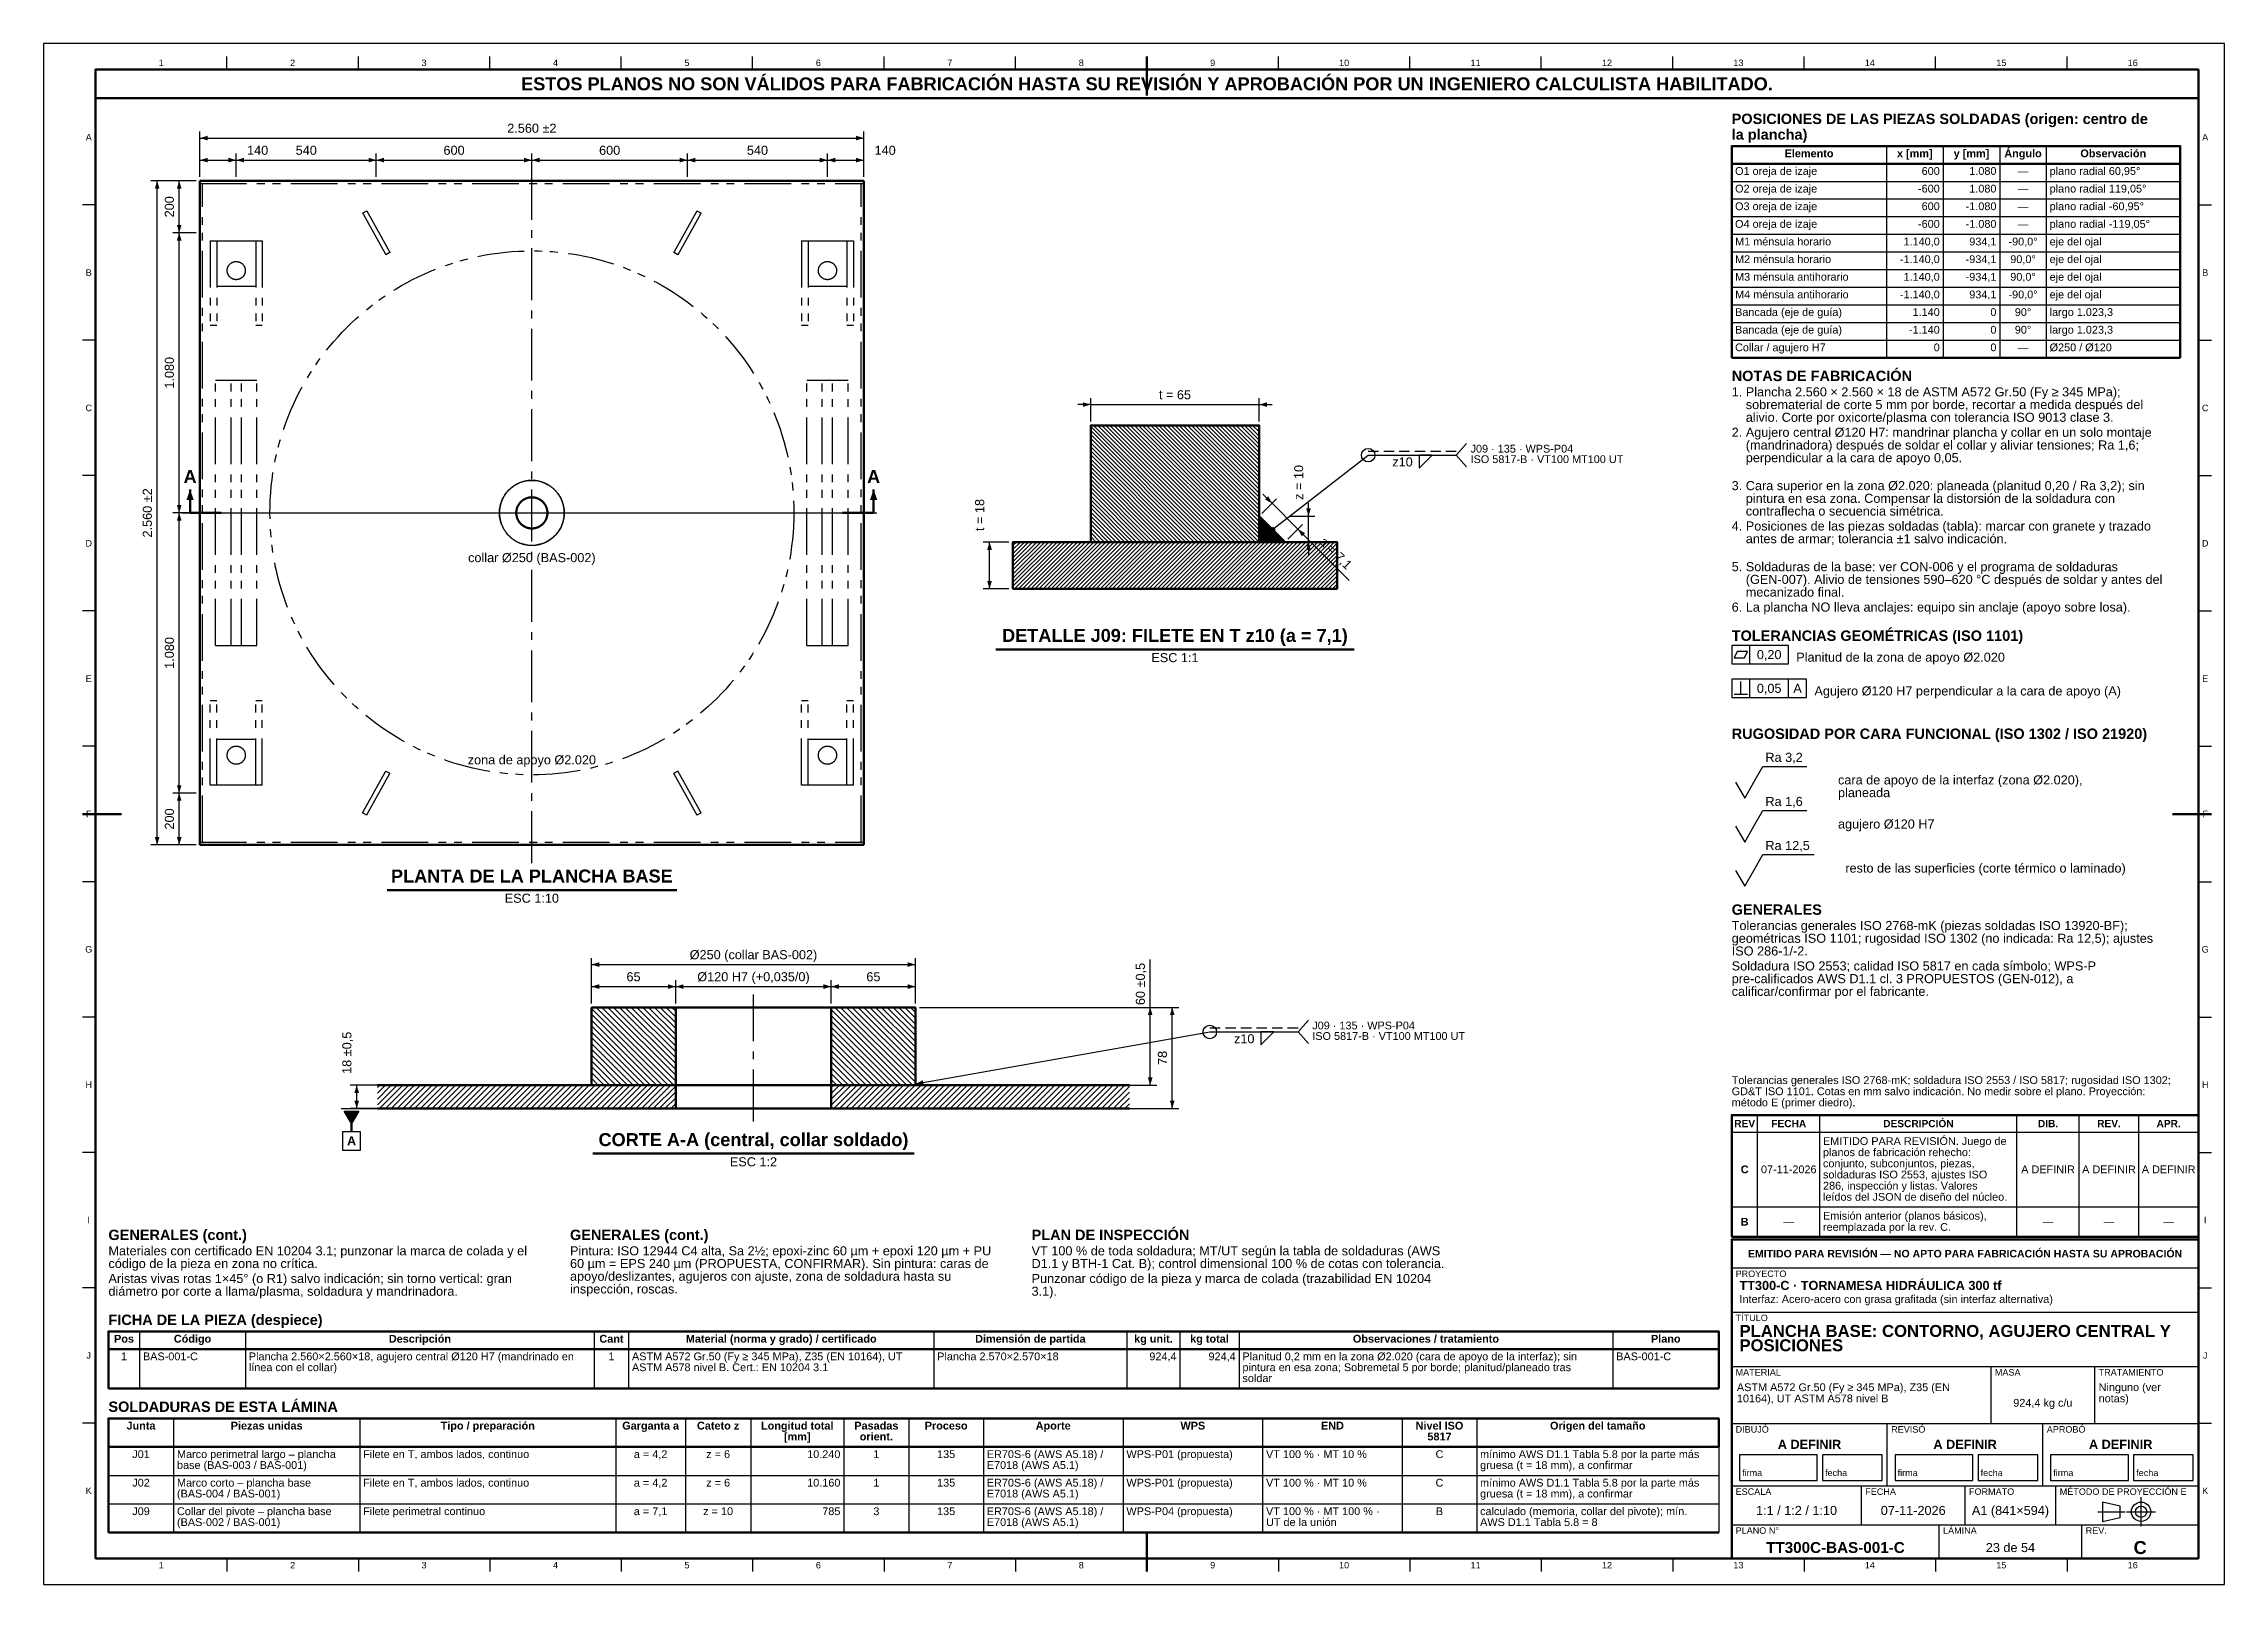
# Model space of a CAD drawing. Header units: millimetres. Extents: x 0 to 841, y 0 to 594.
import ezdxf
from ezdxf.enums import TextEntityAlignment as Align

# ---------------------------------------------------------------- set-up
doc = ezdxf.new("R2010")
doc.units = ezdxf.units.MM
for name, pattern in [('EJE', [31, 20, -4, 3, -4]), ('FANTASMA', [35, 18, -4, 3, -3, 3, -4]), ('OCULTO', [6, 4, -2])]:
    doc.linetypes.add(name, pattern=pattern)
for name, color, linetype, lineweight in [('ACH', 7, 'CONTINUOUS', 13), ('CORTE', 7, 'EJE', 70), ('COTA', 7, 'CONTINUOUS', 25), ('EJE', 7, 'EJE', 25), ('FANT', 7, 'FANTASMA', 25), ('FINA', 7, 'CONTINUOUS', 25), ('MARCO', 7, 'CONTINUOUS', 70), ('OCU', 7, 'OCULTO', 25), ('TXT', 7, 'CONTINUOUS', 25), ('VIS', 7, 'CONTINUOUS', 50)]:
    doc.layers.add(name, color=color, linetype=linetype, lineweight=lineweight)
doc.styles.add('STD', font='LiberationSans-Regular.ttf')
doc.styles.add('STDB', font='LiberationSans-Bold.ttf')

msp = doc.modelspace()

# ---------------------------------------------------------------- texts
at = {"layer": 'TXT'}
for s, height, style, p in [('1', 2.5, 'STD', (45.34, 586.6)), ('2', 2.5, 'STD', (96.03, 586.6)), ('3', 2.5, 'STD', (146.72, 586.6)), ('ESTOS PLANOS NO SON VÁLIDOS PARA FABRICACIÓN HASTA SU REVISIÓN Y APROBACIÓN POR UN INGENIERO CALCULISTA HABILITADO.', 5, 'STDB', (425.5, 578.5)), ('4', 2.5, 'STD', (197.41, 586.6)), ('5', 2.5, 'STD', (248.09, 586.6)), ('6', 2.5, 'STD', (298.78, 586.6)), ('7', 2.5, 'STD', (349.47, 586.6)), ('8', 2.5, 'STD', (400.16, 586.6)), ('9', 2.5, 'STD', (450.84, 586.6)), ('10', 2.5, 'STD', (501.53, 586.6)), ('11', 2.5, 'STD', (552.22, 586.6)), ('12', 2.5, 'STD', (602.91, 586.6)), ('13', 2.5, 'STD', (653.59, 586.6)), ('14', 2.5, 'STD', (704.28, 586.6)), ('15', 2.5, 'STD', (754.97, 586.6)), ('16', 2.5, 'STD', (805.66, 586.6)), ('A', 2.5, 'STD', (17.4, 557.91)), ('A', 2.5, 'STD', (833.6, 557.91)), ('Elemento', 3, 'STDB', (680.83, 551.7)), ('x [mm]', 3, 'STDB', (721.59, 551.7)), ('y [mm]', 3, 'STDB', (743.47, 551.7)), ('Ángulo', 3, 'STDB', (763.35, 551.7)), ('Observación', 3, 'STDB', (798.15, 551.7)), ('—', 3, 'STD', (763.35, 544.9)), ('—', 3, 'STD', (763.35, 538.1)), ('—', 3, 'STD', (763.35, 531.3)), ('—', 3, 'STD', (763.35, 524.5)), ('-90,0°', 3, 'STD', (763.35, 517.7)), ('B', 2.5, 'STD', (17.4, 505.73)), ('90,0°', 3, 'STD', (763.35, 510.9)), ('90,0°', 3, 'STD', (763.35, 504.1)), ('B', 2.5, 'STD', (833.6, 505.73)), ('-90,0°', 3, 'STD', (763.35, 497.3)), ('90°', 3, 'STD', (763.35, 490.5)), ('90°', 3, 'STD', (763.35, 483.7)), ('—', 3, 'STD', (763.35, 476.9)), ('C', 2.5, 'STD', (17.4, 453.55)), ('C', 2.5, 'STD', (833.6, 453.55)), ('A', 5, 'STDB', (56.49, 427.09)), ('A', 5, 'STDB', (320.09, 427.09)), ('D', 2.5, 'STD', (17.4, 401.36)), ('D', 2.5, 'STD', (833.6, 401.36)), ('0,20', 3.5, 'STD', (665.45, 358.45)), ('E', 2.5, 'STD', (17.4, 349.18)), ('0,05', 3.5, 'STD', (665.45, 345.45)), ('A', 3.5, 'STD', (676.4, 345.45)), ('E', 2.5, 'STD', (833.6, 349.18)), ('F', 2.5, 'STD', (17.4, 297)), ('F', 2.5, 'STD', (833.6, 297)), ('G', 2.5, 'STD', (17.4, 244.82)), ('G', 2.5, 'STD', (833.6, 244.82)), ('H', 2.5, 'STD', (17.4, 192.64)), ('H', 2.5, 'STD', (833.6, 192.64)), ('REV', 2.8, 'STDB', (656, 177.65)), ('FECHA', 2.8, 'STDB', (673, 177.65)), ('DESCRIPCIÓN', 2.8, 'STDB', (723, 177.65)), ('DIB.', 2.8, 'STDB', (773, 177.65)), ('REV.', 2.8, 'STDB', (796.5, 177.65)), ('APR.', 2.8, 'STDB', (819.5, 177.65)), ('A', 3.5, 'STDB', (118.75, 170.96)), ('C', 3, 'STDB', (656, 160)), ('07-11-2026', 3, 'STD', (673, 160)), ('A DEFINIR', 3, 'STD', (773, 160)), ('A DEFINIR', 3, 'STD', (796.5, 160)), ('A DEFINIR', 3, 'STD', (819.5, 160)), ('I', 2.5, 'STD', (17.4, 140.45)), ('B', 3, 'STDB', (656, 139.8)), ('—', 3, 'STD', (673, 139.8)), ('—', 3, 'STD', (773, 139.8)), ('—', 3, 'STD', (796.5, 139.8)), ('—', 3, 'STD', (819.5, 139.8)), ('I', 2.5, 'STD', (833.6, 140.45)), ('EMITIDO PARA REVISIÓN — NO APTO PARA FABRICACIÓN HASTA SU APROBACIÓN', 2.9, 'STDB', (741, 127.5)), ('Pos', 3, 'STDB', (31.01, 94.7)), ('Código', 3, 'STDB', (57.43, 94.7)), ('Descripción', 3, 'STDB', (145.12, 94.7)), ('Cant', 3, 'STDB', (218.99, 94.7)), ('Material (norma y grado) / certificado', 3, 'STDB', (284.45, 94.7)), ('Dimensión de partida', 3, 'STDB', (380.54, 94.7)), ('kg unit.', 3, 'STDB', (427.99, 94.7)), ('kg total', 3, 'STDB', (449.61, 94.7)), ('Observaciones / tratamiento', 3, 'STDB', (533.09, 94.7)), ('Plano', 3, 'STDB', (625.58, 94.7)), ('J', 2.5, 'STD', (17.4, 88.27)), ('1', 3, 'STD', (31.01, 87.9)), ('1', 3, 'STD', (218.99, 87.9)), ('J', 2.5, 'STD', (833.6, 88.27)), ('924,4 kg c/u', 3, 'STD', (771, 70)), ('Junta', 3, 'STDB', (37.56, 61.2)), ('Piezas unidas', 3, 'STDB', (86.02, 61.2)), ('Tipo / preparación', 3, 'STDB', (171.28, 61.2)), ('Garganta a', 3, 'STDB', (234.09, 61.2)), ('Cateto z', 3, 'STDB', (260.12, 61.2)), ('Longitud total', 3, 'STDB', (290.63, 61.2)), ('Pasadas', 3, 'STDB', (321.14, 61.2)), ('Proceso', 3, 'STDB', (348.06, 61.2)), ('Aporte', 3, 'STDB', (389.34, 61.2)), ('WPS', 3, 'STDB', (443.19, 61.2)), ('END', 3, 'STDB', (497.03, 61.2)), ('Nivel ISO', 3, 'STDB', (538.31, 61.2)), ('Origen del tamaño', 3, 'STDB', (599.34, 61.2)), ('J01', 3, 'STD', (37.56, 50.2)), ('a = 4,2', 3, 'STD', (234.09, 50.2)), ('z = 6', 3, 'STD', (260.12, 50.2)), ('[mm]', 3, 'STDB', (290.63, 57)), ('orient.', 3, 'STDB', (321.14, 57)), ('1', 3, 'STD', (321.14, 50.2)), ('135', 3, 'STD', (348.06, 50.2)), ('5817', 3, 'STDB', (538.31, 57)), ('C', 3, 'STD', (538.31, 50.2)), ('A DEFINIR', 3.5, 'STDB', (681, 54)), ('A DEFINIR', 3.5, 'STDB', (741, 54)), ('A DEFINIR', 3.5, 'STDB', (801, 54)), ('K', 2.5, 'STD', (17.4, 36.09)), ('J02', 3, 'STD', (37.56, 39.2)), ('a = 4,2', 3, 'STD', (234.09, 39.2)), ('z = 6', 3, 'STD', (260.12, 39.2)), ('1', 3, 'STD', (321.14, 39.2)), ('135', 3, 'STD', (348.06, 39.2)), ('C', 3, 'STD', (538.31, 39.2)), ('K', 2.5, 'STD', (833.6, 36.09)), ('J09', 3, 'STD', (37.56, 28.2)), ('a = 7,1', 3, 'STD', (234.09, 28.2)), ('z = 10', 3, 'STD', (260.12, 28.2)), ('3', 3, 'STD', (321.14, 28.2)), ('135', 3, 'STD', (348.06, 28.2)), ('B', 3, 'STD', (538.31, 28.2)), ('1:1 / 1:2 / 1:10', 3.5, 'STD', (676, 28.5)), ('07-11-2026', 3.5, 'STD', (721, 28.5)), ('A1 (841×594)', 3.5, 'STD', (758.5, 28.5)), ('1', 2.5, 'STD', (45.34, 7.4)), ('2', 2.5, 'STD', (96.03, 7.4)), ('3', 2.5, 'STD', (146.72, 7.4)), ('4', 2.5, 'STD', (197.41, 7.4)), ('5', 2.5, 'STD', (248.09, 7.4)), ('6', 2.5, 'STD', (298.78, 7.4)), ('7', 2.5, 'STD', (349.47, 7.4)), ('8', 2.5, 'STD', (400.16, 7.4)), ('9', 2.5, 'STD', (450.84, 7.4)), ('10', 2.5, 'STD', (501.53, 7.4)), ('11', 2.5, 'STD', (552.22, 7.4)), ('12', 2.5, 'STD', (602.91, 7.4)), ('13', 2.5, 'STD', (653.59, 7.4)), ('TT300C-BAS-001-C', 4.2, 'STDB', (691, 14.2)), ('14', 2.5, 'STD', (704.28, 7.4)), ('23 de 54', 3.5, 'STD', (758.5, 14.2)), ('15', 2.5, 'STD', (754.97, 7.4)), ('16', 2.5, 'STD', (805.66, 7.4)), ('C', 5, 'STDB', (808.5, 14.2))]:
    msp.add_text(s, height=height, dxfattribs=dict(at, style=style)).set_placement(p, align=Align.MIDDLE_CENTER)
for s, height, style, p in [('POSICIONES DE LAS PIEZAS SOLDADAS (origen: centro de', 4, 'STDB', (651, 567)), ('la plancha)', 4, 'STDB', (651, 561)), ('NOTAS DE FABRICACIÓN', 4, 'STDB', (651, 467.9)), ('1. Plancha 2.560 × 2.560 × 18 de ASTM A572 Gr.50 (Fy ≥ 345 MPa);', 3.5, 'STD', (651, 461.5)), ('    sobrematerial de corte 5 mm por borde, recortar a medida después del', 3.5, 'STD', (651, 456.6)), ('2. Agujero central Ø120 H7: mandrinar plancha y collar en un solo montaje', 3.5, 'STD', (651, 445.92)), ('    alivio. Corte por oxicorte/plasma con tolerancia ISO 9013 clase 3.', 3.5, 'STD', (651, 451.7)), ('J09 · 135 · WPS-P04', 3, 'STD', (550.29, 439.34)), ('    (mandrinadora) después de soldar el collar y aliviar tensiones; Ra 1,6;', 3.5, 'STD', (651, 441.02)), ('ISO 5817-B · VT100 MT100 UT', 3, 'STD', (550.29, 435.29)), ('    perpendicular a la cara de apoyo 0,05.', 3.5, 'STD', (651, 436.12)), ('3. Cara superior en la zona Ø2.020: planeada (planitud 0,20 / Ra 3,2); sin', 3.5, 'STD', (651, 425.35)), ('    pintura en esa zona. Compensar la distorsión de la soldadura con', 3.5, 'STD', (651, 420.45)), ('    contraflecha o secuencia simétrica.', 3.5, 'STD', (651, 415.55)), ('4. Posiciones de las piezas soldadas (tabla): marcar con granete y trazado', 3.5, 'STD', (651, 409.78)), ('    antes de armar; tolerancia ±1 salvo indicación.', 3.5, 'STD', (651, 404.88)), ('5. Soldaduras de la base: ver CON-006 y el programa de soldaduras', 3.5, 'STD', (651, 394.1)), ('    (GEN-007). Alivio de tensiones 590–620 °C después de soldar y antes del', 3.5, 'STD', (651, 389.2)), ('6. La plancha NO lleva anclajes: equipo sin anclaje (apoyo sobre losa).', 3.5, 'STD', (651, 378.53)), ('    mecanizado final.', 3.5, 'STD', (651, 384.3)), ('TOLERANCIAS GEOMÉTRICAS (ISO 1101)', 4, 'STDB', (651, 367.75)), ('RUGOSIDAD POR CARA FUNCIONAL (ISO 1302 / ISO 21920)', 4, 'STDB', (651, 329.95)), ('GENERALES', 4, 'STDB', (651, 262.15)), ('Tolerancias generales ISO 2768-mK (piezas soldadas ISO 13920-BF);', 3.5, 'STD', (651, 255.75)), ('geométricas ISO 1101; rugosidad ISO 1302 (no indicada: Ra 12,5); ajustes', 3.5, 'STD', (651, 250.85)), ('ISO 286-1/-2.', 3.5, 'STD', (651, 245.95)), ('Soldadura ISO 2553; calidad ISO 5817 en cada símbolo; WPS-P', 3.5, 'STD', (651, 240.18)), ('calificar/confirmar por el fabricante.', 3.5, 'STD', (651, 230.38)), ('pre-calificados AWS D1.1 cl. 3 PROPUESTOS (GEN-012), a', 3.5, 'STD', (651, 235.28)), ('J09 · 135 · WPS-P04', 3, 'STD', (489.25, 216.96)), ('ISO 5817-B · VT100 MT100 UT', 3, 'STD', (489.25, 212.91)), ('planos de fabricación rehecho:', 3, 'STD', (686.2, 168.1)), ('EMITIDO PARA REVISIÓN. Juego de', 3, 'STD', (686.2, 172.4)), ('conjunto, subconjuntos, piezas,', 3, 'STD', (686.2, 163.8)), ('soldaduras ISO 2553, ajustes ISO', 3, 'STD', (686.2, 159.5)), ('286, inspección y listas. Valores', 3, 'STD', (686.2, 155.2)), ('leídos del JSON de diseño del núcleo.', 3, 'STD', (686.2, 150.9)), ('Emisión anterior (planos básicos),', 3, 'STD', (686.2, 143.6)), ('GENERALES (cont.)', 4, 'STDB', (25, 136.75)), ('GENERALES (cont.)', 4, 'STDB', (203, 136.75)), ('PLAN DE INSPECCIÓN', 4, 'STDB', (381, 136.75)), ('reemplazada por la rev. C.', 3, 'STD', (686.2, 139.3)), ('Materiales con certificado EN 10204 3.1; punzonar la marca de colada y el', 3.5, 'STD', (25, 130.35)), ('Pintura: ISO 12944 C4 alta, Sa 2½; epoxi-zinc 60 µm + epoxi 120 µm + PU', 3.5, 'STD', (203, 130.35)), ('VT 100 % de toda soldadura; MT/UT según la tabla de soldaduras (AWS', 3.5, 'STD', (381, 130.35)), ('Aristas vivas rotas 1×45° (o R1) salvo indicación; sin torno vertical: gran', 3.5, 'STD', (25, 119.67)), ('código de la pieza en zona no crítica.', 3.5, 'STD', (25, 125.45)), ('apoyo/deslizantes, agujeros con ajuste, zona de soldadura hasta su', 3.5, 'STD', (203, 120.55)), ('60 µm = EPS 240 µm (PROPUESTA, CONFIRMAR). Sin pintura: caras de', 3.5, 'STD', (203, 125.45)), ('D1.1 y BTH-1 Cat. B); control dimensional 100 % de cotas con tolerancia.', 3.5, 'STD', (381, 125.45)), ('Punzonar código de la pieza y marca de colada (trazabilidad EN 10204', 3.5, 'STD', (381, 119.67)), ('PROYECTO', 2.5, 'STD', (652.5, 121)), ('TT300-C · TORNAMESA HIDRÁULICA 300 tf', 3.5, 'STDB', (654, 117)), ('diámetro por corte a llama/plasma, soldadura y mandrinadora.', 3.5, 'STD', (25, 114.77)), ('inspección, roscas.', 3.5, 'STD', (203, 115.65)), ('3.1).', 3.5, 'STD', (381, 114.77)), ('Interfaz: Acero-acero con grasa grafitada (sin interfaz alternativa)', 3, 'STD', (654, 111.5)), ('FICHA DE LA PIEZA (despiece)', 4, 'STDB', (25, 104)), ('TÍTULO', 2.5, 'STD', (652.5, 104)), ('PLANCHA BASE: CONTORNO, AGUJERO CENTRAL Y', 4.6, 'STDB', (654, 100)), ('POSICIONES', 4.6, 'STDB', (654, 94.48)), ('MATERIAL', 2.5, 'STD', (652.5, 83)), ('ASTM A572 Gr.50 (Fy ≥ 345 MPa), Z35 (EN', 3, 'STD', (653, 77.5)), ('MASA', 2.5, 'STD', (752.5, 83)), ('TRATAMIENTO', 2.5, 'STD', (792.5, 83)), ('Ninguno (ver', 3, 'STD', (792.5, 77.5)), ('SOLDADURAS DE ESTA LÁMINA', 4, 'STDB', (25, 70.5)), ('10164), UT ASTM A578 nivel B', 3, 'STD', (653, 73.2)), ('notas)', 3, 'STD', (792.5, 73.2)), ('DIBUJÓ', 2.5, 'STD', (652.5, 61)), ('REVISÓ', 2.5, 'STD', (712.5, 61)), ('APROBÓ', 2.5, 'STD', (772.5, 61)), ('ESCALA', 2.5, 'STD', (652.5, 37)), ('FECHA', 2.5, 'STD', (702.5, 37)), ('FORMATO', 2.5, 'STD', (742.5, 37)), ('MÉTODO DE PROYECCIÓN E', 2.5, 'STD', (777.5, 37)), ('PLANO N°', 2.5, 'STD', (652.5, 22)), ('LÁMINA', 2.5, 'STD', (732.5, 22)), ('REV.', 2.5, 'STD', (787.5, 22))]:
    msp.add_text(s, height=height, dxfattribs=dict(at, style=style)).set_placement(p, align=Align.TOP_LEFT)
for s, height, style, p in [('2.560 ±2', 3.5, 'STD', (188.29, 558.59)), ('140', 3.5, 'STD', (82.53, 550.09)), ('540', 3.5, 'STD', (101.29, 550.09)), ('600', 3.5, 'STD', (158.29, 550.09)), ('600', 3.5, 'STD', (218.29, 550.09)), ('540', 3.5, 'STD', (275.29, 550.09)), ('140', 3.5, 'STD', (324.53, 550.09)), ('t = 65', 3.5, 'STD', (436.29, 455.84)), ('DETALLE J09: FILETE EN T z10 (a = 7,1)', 5, 'STDB', (436.29, 361.84)), ('zona de apoyo Ø2.020', 3.5, 'STD', (188.29, 315.09)), ('PLANTA DE LA PLANCHA BASE', 5, 'STDB', (188.29, 269.09)), ('Ø250 (collar BAS-002)', 3.5, 'STD', (273.75, 239.96)), ('65', 3.5, 'STD', (227.5, 231.46)), ('Ø120 H7 (+0,035/0)', 3.5, 'STD', (273.75, 231.46)), ('65', 3.5, 'STD', (320, 231.46)), ('CORTE A-A (central, collar soldado)', 5, 'STDB', (273.75, 167.46))]:
    msp.add_text(s, height=height, dxfattribs=dict(at, style=style)).set_placement(p, align=Align.BOTTOM_CENTER)
at = {"layer": 'TXT', "style": 'STD'}
for s, height, p in [('O1 oreja de izaje', 3, (652.3, 544.9)), ('O2 oreja de izaje', 3, (652.3, 538.1)), ('plano radial 60,95°', 3, (773.6, 544.9)), ('plano radial 119,05°', 3, (773.6, 538.1)), ('O3 oreja de izaje', 3, (652.3, 531.3)), ('plano radial -60,95°', 3, (773.6, 531.3)), ('O4 oreja de izaje', 3, (652.3, 524.5)), ('plano radial -119,05°', 3, (773.6, 524.5)), ('M1 ménsula horario', 3, (652.3, 517.7)), ('eje del ojal', 3, (773.6, 517.7)), ('M2 ménsula horario', 3, (652.3, 510.9)), ('M3 ménsula antihorario', 3, (652.3, 504.1)), ('eje del ojal', 3, (773.6, 510.9)), ('eje del ojal', 3, (773.6, 504.1)), ('M4 ménsula antihorario', 3, (652.3, 497.3)), ('eje del ojal', 3, (773.6, 497.3)), ('Bancada (eje de guía)', 3, (652.3, 490.5)), ('largo 1.023,3', 3, (773.6, 490.5)), ('Bancada (eje de guía)', 3, (652.3, 483.7)), ('largo 1.023,3', 3, (773.6, 483.7)), ('Collar / agujero H7', 3, (652.3, 476.9)), ('Ø250 / Ø120', 3, (773.6, 476.9)), ('Planitud de la zona de apoyo Ø2.020', 3.5, (675.9, 357.45)), ('Agujero Ø120 H7 perpendicular a la cara de apoyo (A)', 3.5, (682.9, 344.45)), ('cara de apoyo de la interfaz (zona Ø2.020),', 3.5, (691.99, 310.15)), ('planeada', 3.5, (691.99, 305.25)), ('agujero Ø120 H7', 3.5, (691.99, 293.15)), ('resto de las superficies (corte térmico o laminado)', 3.5, (694.82, 276.15)), ('BAS-001-C', 3, (38.31, 87.9)), ('línea con el collar)', 3, (79.15, 83.7)), ('Plancha 2.560×2.560×18, agujero central Ø120 H7 (mandrinado en', 3, (79.15, 87.9)), ('ASTM A572 Gr.50 (Fy ≥ 345 MPa), Z35 (EN 10164), UT', 3, (226.89, 87.9)), ('ASTM A578 nivel B. Cert.: EN 10204 3.1', 3, (226.89, 83.7)), ('Plancha 2.570×2.570×18', 3, (344.61, 87.9)), ('pintura en esa zona; Sobremetal 5 por borde; planitud/planeado tras', 3, (462.32, 83.7)), ('Planitud 0,2 mm en la zona Ø2.020 (cara de apoyo de la interfaz); sin', 3, (462.32, 87.9)), ('BAS-001-C', 3, (606.46, 87.9)), ('soldar', 3, (462.32, 79.5)), ('Marco perimetral largo – plancha', 3, (51.43, 50.2)), ('Filete en T, ambos lados, continuo', 3, (123.22, 50.2)), ('ER70S-6 (AWS A5.18) /', 3, (363.72, 50.2)), ('WPS-P01 (propuesta)', 3, (417.57, 50.2)), ('VT 100 % · MT 10 %', 3, (471.41, 50.2)), ('mínimo AWS D1.1 Tabla 5.8 por la parte más', 3, (553.97, 50.2)), ('base (BAS-003 / BAS-001)', 3, (51.43, 46)), ('E7018 (AWS A5.1)', 3, (363.72, 46)), ('gruesa (t = 18 mm), a confirmar', 3, (553.97, 46)), ('(BAS-004 / BAS-001)', 3, (51.43, 35)), ('Marco corto – plancha base', 3, (51.43, 39.2)), ('Filete en T, ambos lados, continuo', 3, (123.22, 39.2)), ('ER70S-6 (AWS A5.18) /', 3, (363.72, 39.2)), ('E7018 (AWS A5.1)', 3, (363.72, 35)), ('WPS-P01 (propuesta)', 3, (417.57, 39.2)), ('VT 100 % · MT 10 %', 3, (471.41, 39.2)), ('gruesa (t = 18 mm), a confirmar', 3, (553.97, 35)), ('mínimo AWS D1.1 Tabla 5.8 por la parte más', 3, (553.97, 39.2)), ('Collar del pivote – plancha base', 3, (51.43, 28.2)), ('(BAS-002 / BAS-001)', 3, (51.43, 24)), ('Filete perimetral continuo', 3, (123.22, 28.2)), ('ER70S-6 (AWS A5.18) /', 3, (363.72, 28.2)), ('E7018 (AWS A5.1)', 3, (363.72, 24)), ('WPS-P04 (propuesta)', 3, (417.57, 28.2)), ('VT 100 % · MT 100 % ·', 3, (471.41, 28.2)), ('UT de la unión', 3, (471.41, 24)), ('AWS D1.1 Tabla 5.8 = 8', 3, (553.97, 24)), ('calculado (memoria, collar del pivote); mín.', 3, (553.97, 28.2))]:
    msp.add_text(s, height=height, dxfattribs=at).set_placement(p, align=Align.MIDDLE_LEFT)
for s, height, p in [('-600', 3, (731.23, 538.1)), ('600', 3, (731.23, 544.9)), ('1.080', 3, (753.1, 544.9)), ('1.080', 3, (753.1, 538.1)), ('600', 3, (731.23, 531.3)), ('-1.080', 3, (753.1, 531.3)), ('-600', 3, (731.23, 524.5)), ('-1.080', 3, (753.1, 524.5)), ('1.140,0', 3, (731.23, 517.7)), ('934,1', 3, (753.1, 517.7)), ('-1.140,0', 3, (731.23, 510.9)), ('1.140,0', 3, (731.23, 504.1)), ('-934,1', 3, (753.1, 510.9)), ('-934,1', 3, (753.1, 504.1)), ('-1.140,0', 3, (731.23, 497.3)), ('934,1', 3, (753.1, 497.3)), ('1.140', 3, (731.23, 490.5)), ('0', 3, (753.1, 490.5)), ('-1.140', 3, (731.23, 483.7)), ('0', 3, (753.1, 483.7)), ('0', 3, (731.23, 476.9)), ('0', 3, (753.1, 476.9)), ('z10', 3.5, (527.99, 432.74)), ('z10', 3.5, (466.95, 210.36)), ('924,4', 3, (436.9, 87.9)), ('924,4', 3, (459.72, 87.9)), ('10.240', 3, (307.28, 50.2)), ('10.160', 3, (307.28, 39.2)), ('785', 3, (307.28, 28.2))]:
    msp.add_text(s, height=height, dxfattribs=at).set_placement(p, align=Align.MIDDLE_RIGHT)
for s, rotation, p in [('200', 90, (51.29, 531.09)), ('1.080', 90, (51.29, 467.09)), ('z = 10', 90, (486.79, 424.84)), ('2.560 ±2', 90, (42.79, 413.09)), ('t = 18', 90, (363.79, 412.27)), ('a = 7,1', -45, (496.36, 395.58)), ('1.080', 90, (51.29, 359.09)), ('200', 90, (51.29, 295.09)), ('60 ±0,5', 90, (425.75, 231.46)), ('18 ±0,5', 90, (119.75, 204.93)), ('78', 90, (434.25, 202.96))]:
    msp.add_text(s, height=3.5, rotation=rotation, dxfattribs=at).set_placement(p, align=Align.BOTTOM_CENTER)
for s, p in [('collar Ø250 (BAS-002)', (188.29, 397.59)), ('ESC 1:1', (436.29, 359.04)), ('ESC 1:10', (188.29, 266.29)), ('ESC 1:2', (273.75, 164.66))]:
    msp.add_text(s, height=3.5, dxfattribs=at).set_placement(p, align=Align.TOP_CENTER)
for s, height, p in [('Ra 3,2', 3.5, (664, 316.05)), ('Ra 1,6', 3.5, (664, 299.05)), ('Ra 12,5', 3.5, (664, 282.05)), ('Tolerancias generales ISO 2768-mK; soldadura ISO 2553 / ISO 5817; rugosidad ISO 1302;', 3, (651, 192)), ('GD&T ISO 1101. Cotas en mm salvo indicación. No medir sobre el plano. Proyección:', 3, (651, 187.7)), ('método E (primer diedro).', 3, (651, 183.4)), ('firma', 2.5, (655, 41)), ('fecha', 2.5, (687, 41)), ('firma', 2.5, (715, 41)), ('fecha', 2.5, (747, 41)), ('firma', 2.5, (775, 41)), ('fecha', 2.5, (807, 41))]:
    msp.add_text(s, height=height, dxfattribs=at).set_placement(p, align=Align.BOTTOM_LEFT)

# ---------------------------------------------------------------- hatches: boundary and pattern name
at = {"layer": 'ACH'}
h = msp.add_hatch(dxfattribs=at)
h.set_pattern_fill('ANSI31', scale=0.35, angle=90)
h.paths.add_polyline_path([(403.79, 401.84), (468.79, 401.84), (468.79, 446.84), (403.79, 446.84)])
h = msp.add_hatch(color=7, dxfattribs=at)
h.dxf.hatch_style = 1
h.paths.add_polyline_path([(468.79, 401.84), (478.79, 401.84), (468.79, 411.84)])
h = msp.add_hatch(dxfattribs=at)
h.set_pattern_fill('ANSI31', scale=0.35)
h.paths.add_polyline_path([(373.79, 383.84), (498.79, 383.84), (498.79, 401.84), (373.79, 401.84)])
h = msp.add_hatch(dxfattribs=at)
h.set_pattern_fill('ANSI31', scale=0.5, angle=90)
h.paths.add_polyline_path([(211.25, 222.46), (243.75, 222.46), (243.75, 192.46), (211.25, 192.46)])
h = msp.add_hatch(dxfattribs=at)
h.set_pattern_fill('ANSI31', scale=0.5, angle=90)
h.paths.add_polyline_path([(336.25, 192.46), (303.75, 192.46), (303.75, 222.46), (336.25, 222.46)])
h = msp.add_hatch(dxfattribs=at)
h.set_pattern_fill('ANSI31', scale=0.5)
h.paths.add_polyline_path([(128.75, 183.46), (128.75, 192.46), (243.75, 192.46), (243.75, 183.46)])
h = msp.add_hatch(dxfattribs=at)
h.set_pattern_fill('ANSI31', scale=0.5)
h.paths.add_polyline_path([(303.75, 183.46), (303.75, 192.46), (418.75, 192.46), (418.75, 183.46)])
h = msp.add_hatch(color=7, dxfattribs=at)
h.dxf.hatch_style = 1
h.paths.add_polyline_path([(115.95, 182.46), (121.55, 182.46), (118.75, 177.66)])

# ---------------------------------------------------------------- linework, layer by layer
at = {"layer": 'CORTE'}
for p, q in [((56.49, 413.09), (68.49, 413.09)), ((320.09, 413.09), (308.09, 413.09))]:
    msp.add_line(p, q, dxfattribs=at)
at = {"layer": 'COTA'}
for p, q in [((60.29, 542.59), (60.29, 560.09)), ((60.29, 557.59), (316.29, 557.59)), ((316.29, 542.59), (316.29, 560.09)), ((60.29, 542.59), (60.29, 551.59)), ((60.29, 549.09), (74.29, 549.09)), ((74.29, 542.59), (74.29, 551.59)), ((74.29, 542.59), (74.29, 551.59)), ((74.29, 549.09), (128.29, 549.09)), ((128.29, 542.59), (128.29, 551.59)), ((128.29, 542.59), (128.29, 551.59)), ((128.29, 549.09), (188.29, 549.09)), ((188.29, 542.59), (188.29, 551.59)), ((188.29, 542.59), (188.29, 551.59)), ((188.29, 549.09), (248.29, 549.09)), ((248.29, 542.59), (248.29, 551.59)), ((248.29, 542.59), (248.29, 551.59)), ((248.29, 549.09), (302.29, 549.09)), ((302.29, 542.59), (302.29, 551.59)), ((302.29, 542.59), (302.29, 551.59)), ((302.29, 549.09), (316.29, 549.09)), ((316.29, 542.59), (316.29, 551.59)), ((58.79, 541.09), (41.29, 541.09)), ((43.79, 285.09), (43.79, 541.09)), ((58.79, 541.09), (49.79, 541.09)), ((52.29, 521.09), (52.29, 541.09)), ((58.79, 521.09), (49.79, 521.09)), ((58.79, 521.09), (49.79, 521.09)), ((52.29, 413.09), (52.29, 521.09)), ((403.79, 454.84), (398.79, 454.84)), ((403.79, 448.34), (403.79, 457.34)), ((403.79, 454.84), (468.79, 454.84)), ((468.79, 448.34), (468.79, 457.34)), ((468.79, 454.84), (473.79, 454.84)), ((544.79, 435.34), (548.79, 439.84)), ((472.29, 405.34), (510.79, 435.34)), ((510.79, 435.34), (544.79, 435.34)), ((544.79, 435.34), (548.79, 430.84)), ((58.79, 413.09), (49.79, 413.09)), ((58.79, 413.09), (49.79, 413.09)), ((52.29, 305.09), (52.29, 413.09)), ((469.85, 412.9), (475.5, 418.56)), ((473.74, 416.79), (470.2, 420.32)), ((473.74, 416.79), (483.74, 406.79)), ((487.79, 411.84), (487.79, 416.84)), ((479.85, 402.9), (485.5, 408.56)), ((480.29, 411.84), (490.29, 411.84)), ((483.74, 406.79), (487.27, 403.25)), ((483.74, 406.79), (503.52, 387)), ((487.79, 401.84), (487.79, 411.84)), ((372.29, 401.84), (362.29, 401.84)), ((364.79, 383.84), (364.79, 401.84)), ((480.29, 401.84), (490.29, 401.84)), ((487.79, 401.84), (487.79, 396.84)), ((372.29, 383.84), (362.29, 383.84)), ((658, 354.95), (658, 361.95)), ((654.5, 343.25), (654.5, 348.05)), ((658, 341.95), (658, 348.95)), ((672.9, 341.95), (672.9, 348.95)), ((651.9, 343.25), (657.1, 343.25)), ((58.79, 305.09), (49.79, 305.09)), ((58.79, 305.09), (49.79, 305.09)), ((52.29, 285.09), (52.29, 305.09)), ((58.79, 285.09), (41.29, 285.09)), ((58.79, 285.09), (49.79, 285.09)), ((211.25, 223.96), (211.25, 241.46)), ((211.25, 238.96), (336.25, 238.96)), ((336.25, 223.96), (336.25, 241.46)), ((426.75, 222.46), (426.75, 240.93)), ((211.25, 223.96), (211.25, 232.96)), ((211.25, 230.46), (243.75, 230.46)), ((243.75, 223.96), (243.75, 232.96)), ((243.75, 223.96), (243.75, 232.96)), ((243.75, 230.46), (303.75, 230.46)), ((303.75, 223.96), (303.75, 232.96)), ((303.75, 223.96), (303.75, 232.96)), ((303.75, 230.46), (336.25, 230.46)), ((336.25, 223.96), (336.25, 232.96)), ((337.75, 222.46), (429.25, 222.46)), ((337.75, 222.46), (437.75, 222.46)), ((426.75, 192.46), (426.75, 222.46)), ((435.25, 183.46), (435.25, 222.46)), ((336.25, 192.96), (449.75, 212.96)), ((449.75, 212.96), (483.75, 212.96)), ((483.75, 212.96), (487.75, 217.46)), ((483.75, 212.96), (487.75, 208.46)), ((129.75, 192.46), (118.25, 192.46)), ((120.75, 183.46), (120.75, 192.46)), ((337.75, 192.46), (429.25, 192.46)), ((129.75, 183.46), (118.25, 183.46)), ((337.75, 183.46), (437.75, 183.46))]:
    msp.add_line(p, q, dxfattribs=at)
for points in [[(530.49, 435.34), (530.49, 430.34), (535.49, 435.34)], [(651, 354.95), (672.9, 354.95), (672.9, 361.95), (651, 361.95)], [(651.9, 357.25), (655.9, 357.25), (657.1, 359.65), (653.1, 359.65)], [(651, 341.95), (679.9, 341.95), (679.9, 348.95), (651, 348.95)], [(469.45, 212.96), (469.45, 207.96), (474.45, 212.96)], [(115.95, 182.46), (121.55, 182.46), (118.75, 177.66)], [(115.25, 167.46), (122.25, 167.46), (122.25, 174.46), (115.25, 174.46)]]:
    msp.add_lwpolyline(points, close=True, dxfattribs=at)
for points in [[(659.5, 309.25), (663, 315.35), (679.99, 315.35)], [(652.5, 309.25), (656, 303.15), (659.5, 309.25)], [(659.5, 292.25), (663, 298.35), (679.99, 298.35)], [(652.5, 292.25), (656, 286.15), (659.5, 292.25)], [(659.5, 275.25), (663, 281.35), (682.82, 281.35)], [(652.5, 275.25), (656, 269.15), (659.5, 275.25)]]:
    msp.add_lwpolyline(points, dxfattribs=at)
for centre in [(510.79, 435.34), (449.75, 212.96)]:
    msp.add_circle(centre, 2.6, dxfattribs=at)
for points in [[(60.29, 557.59), (63.29, 556.69), (63.29, 558.49)], [(316.29, 557.59), (313.29, 558.49), (313.29, 556.69)], [(60.29, 549.09), (63.29, 548.19), (63.29, 549.99)], [(74.29, 549.09), (71.29, 549.99), (71.29, 548.19)], [(74.29, 549.09), (77.29, 548.19), (77.29, 549.99)], [(128.29, 549.09), (125.29, 549.99), (125.29, 548.19)], [(128.29, 549.09), (131.29, 548.19), (131.29, 549.99)], [(188.29, 549.09), (185.29, 549.99), (185.29, 548.19)], [(188.29, 549.09), (191.29, 548.19), (191.29, 549.99)], [(248.29, 549.09), (245.29, 549.99), (245.29, 548.19)], [(248.29, 549.09), (251.29, 548.19), (251.29, 549.99)], [(302.29, 549.09), (299.29, 549.99), (299.29, 548.19)], [(302.29, 549.09), (305.29, 548.19), (305.29, 549.99)], [(316.29, 549.09), (313.29, 549.99), (313.29, 548.19)], [(43.79, 541.09), (42.89, 538.09), (44.69, 538.09)], [(52.29, 541.09), (51.39, 538.09), (53.19, 538.09)], [(52.29, 521.09), (53.19, 524.09), (51.39, 524.09)], [(52.29, 521.09), (51.39, 518.09), (53.19, 518.09)], [(403.79, 454.84), (400.79, 455.74), (400.79, 453.94)], [(468.79, 454.84), (471.79, 453.94), (471.79, 455.74)], [(56.49, 422.09), (55.09, 418.09), (57.89, 418.09)], [(320.09, 422.09), (318.69, 418.09), (321.49, 418.09)], [(52.29, 413.09), (53.19, 416.09), (51.39, 416.09)], [(52.29, 413.09), (51.39, 410.09), (53.19, 410.09)], [(473.74, 416.79), (472.25, 419.54), (470.98, 418.27)], [(487.79, 411.84), (488.69, 414.84), (486.89, 414.84)], [(472.29, 405.34), (475.21, 406.47), (474.1, 407.89)], [(483.74, 406.79), (485.22, 404.03), (486.49, 405.3)], [(364.79, 401.84), (363.89, 398.84), (365.69, 398.84)], [(487.79, 401.84), (486.89, 398.84), (488.69, 398.84)], [(364.79, 383.84), (365.69, 386.84), (363.89, 386.84)], [(52.29, 305.09), (53.19, 308.09), (51.39, 308.09)], [(52.29, 305.09), (51.39, 302.09), (53.19, 302.09)], [(43.79, 285.09), (44.69, 288.09), (42.89, 288.09)], [(52.29, 285.09), (53.19, 288.09), (51.39, 288.09)], [(211.25, 238.96), (214.25, 238.06), (214.25, 239.86)], [(336.25, 238.96), (333.25, 239.86), (333.25, 238.06)], [(211.25, 230.46), (214.25, 229.56), (214.25, 231.36)], [(243.75, 230.46), (240.75, 231.36), (240.75, 229.56)], [(243.75, 230.46), (246.75, 229.56), (246.75, 231.36)], [(303.75, 230.46), (300.75, 231.36), (300.75, 229.56)], [(303.75, 230.46), (306.75, 229.56), (306.75, 231.36)], [(336.25, 230.46), (333.25, 231.36), (333.25, 229.56)], [(426.75, 222.46), (425.85, 219.46), (427.65, 219.46)], [(435.25, 222.46), (434.35, 219.46), (436.15, 219.46)], [(336.25, 192.96), (339.36, 192.6), (339.05, 194.37)], [(426.75, 192.46), (427.65, 195.46), (425.85, 195.46)], [(120.75, 192.46), (119.85, 189.46), (121.65, 189.46)], [(120.75, 183.46), (121.65, 186.46), (119.85, 186.46)], [(435.25, 183.46), (436.15, 186.46), (434.35, 186.46)]]:
    msp.add_solid(points, dxfattribs=at)
at = {"layer": 'EJE'}
for p, q in [((188.29, 278.09), (188.29, 548.09)), ((53.29, 413.09), (323.29, 413.09)), ((68.49, 413.09), (308.09, 413.09)), ((273.75, 178.46), (273.75, 227.46)), ((792.14, 28), (802.68, 28)), ((803.3, 28), (814.46, 28)), ((808.88, 22.42), (808.88, 33.58))]:
    msp.add_line(p, q, dxfattribs=at)
at = {"layer": 'FANT'}
for points in [[(60.29, 540.09), (60.29, 541.09)], [(60.29, 541.09), (316.29, 541.09)], [(60.29, 540.09), (316.29, 540.09)], [(60.29, 286.09), (60.29, 540.09)], [(60.29, 540.09), (61.29, 540.09)], [(61.29, 286.09), (61.29, 540.09)], [(315.29, 286.09), (315.29, 540.09)], [(315.29, 540.09), (316.29, 540.09)], [(316.29, 540.09), (316.29, 541.09)], [(316.29, 286.09), (316.29, 540.09)], [(123.03, 528.69), (124.6, 529.57)], [(123.03, 528.69), (123.09, 528.59), (123.15, 528.48), (123.21, 528.38), (123.26, 528.27), (123.32, 528.17), (123.38, 528.06), (123.44, 527.96), (123.5, 527.85), (123.56, 527.75), (123.61, 527.64), (123.67, 527.54), (123.73, 527.43), (123.79, 527.33), (123.85, 527.22), (123.91, 527.12), (123.97, 527.01), (124.02, 526.91), (124.08, 526.8), (124.14, 526.7), (124.2, 526.59), (124.26, 526.48), (124.32, 526.38), (124.37, 526.27), (124.43, 526.17), (124.49, 526.06), (124.55, 525.96), (124.61, 525.85), (124.67, 525.75), (124.72, 525.64), (124.78, 525.54), (124.84, 525.43), (124.9, 525.33), (124.96, 525.22), (125.02, 525.12), (125.08, 525.01), (125.13, 524.91), (125.19, 524.8), (125.25, 524.7), (125.31, 524.59), (125.37, 524.49), (125.43, 524.38), (125.48, 524.28), (125.54, 524.17), (125.6, 524.07), (125.66, 523.96), (125.72, 523.86), (125.78, 523.75), (125.83, 523.65), (125.89, 523.54), (125.95, 523.44), (126.01, 523.33), (126.07, 523.23), (126.13, 523.12), (126.18, 523.02), (126.24, 522.91), (126.3, 522.81), (126.36, 522.7), (126.42, 522.6), (126.48, 522.49), (126.54, 522.39), (126.59, 522.28), (126.65, 522.17), (126.71, 522.07), (126.77, 521.96), (126.83, 521.86), (126.89, 521.75), (126.94, 521.65), (127, 521.54), (127.06, 521.44), (127.12, 521.33), (127.18, 521.23), (127.24, 521.12), (127.29, 521.02), (127.35, 520.91), (127.41, 520.81), (127.47, 520.7), (127.53, 520.6), (127.59, 520.49), (127.64, 520.39), (127.7, 520.28), (127.76, 520.18), (127.82, 520.07), (127.88, 519.97), (127.94, 519.86), (128, 519.76), (128.05, 519.65), (128.11, 519.55), (128.17, 519.44), (128.23, 519.34), (128.29, 519.23), (128.35, 519.13), (128.4, 519.02), (128.46, 518.92), (128.52, 518.81), (128.58, 518.71), (128.64, 518.6), (128.7, 518.5), (128.75, 518.39), (128.81, 518.29), (128.87, 518.18), (128.93, 518.07), (128.99, 517.97), (129.05, 517.86), (129.1, 517.76), (129.16, 517.65), (129.22, 517.55), (129.28, 517.44), (129.34, 517.34), (129.4, 517.23), (129.46, 517.13), (129.51, 517.02), (129.57, 516.92), (129.63, 516.81), (129.69, 516.71), (129.75, 516.6), (129.81, 516.5), (129.86, 516.39), (129.92, 516.29), (129.98, 516.18), (130.04, 516.08), (130.1, 515.97), (130.16, 515.87), (130.21, 515.76), (130.27, 515.66), (130.33, 515.55), (130.39, 515.45), (130.45, 515.34), (130.51, 515.24), (130.57, 515.13), (130.62, 515.03), (130.68, 514.92), (130.74, 514.82), (130.8, 514.71), (130.86, 514.61), (130.92, 514.5), (130.97, 514.4), (131.03, 514.29), (131.09, 514.19), (131.15, 514.08), (131.21, 513.97), (131.27, 513.87), (131.32, 513.76), (131.38, 513.66), (131.44, 513.55), (131.5, 513.45), (131.56, 513.34), (131.62, 513.24), (131.67, 513.13), (131.73, 513.03), (131.79, 512.92), (131.85, 512.82), (131.91, 512.71), (131.97, 512.61)], [(124.6, 529.57), (124.66, 529.46), (124.72, 529.36), (124.78, 529.25), (124.84, 529.15), (124.9, 529.04), (124.95, 528.94), (125.01, 528.83), (125.07, 528.73), (125.13, 528.62), (125.19, 528.52), (125.25, 528.41), (125.31, 528.31), (125.36, 528.2), (125.42, 528.1), (125.48, 527.99), (125.54, 527.88), (125.6, 527.78), (125.66, 527.67), (125.71, 527.57), (125.77, 527.46), (125.83, 527.36), (125.89, 527.25), (125.95, 527.15), (126.01, 527.04), (126.06, 526.94), (126.12, 526.83), (126.18, 526.73), (126.24, 526.62), (126.3, 526.52), (126.36, 526.41), (126.41, 526.31), (126.47, 526.2), (126.53, 526.1), (126.59, 525.99), (126.65, 525.89), (126.71, 525.78), (126.77, 525.68), (126.82, 525.57), (126.88, 525.47), (126.94, 525.36), (127, 525.26), (127.06, 525.15), (127.12, 525.05), (127.17, 524.94), (127.23, 524.84), (127.29, 524.73), (127.35, 524.63), (127.41, 524.52), (127.47, 524.42), (127.52, 524.31), (127.58, 524.21), (127.64, 524.1), (127.7, 524), (127.76, 523.89), (127.82, 523.78), (127.88, 523.68), (127.93, 523.57), (127.99, 523.47), (128.05, 523.36), (128.11, 523.26), (128.17, 523.15), (128.23, 523.05), (128.28, 522.94), (128.34, 522.84), (128.4, 522.73), (128.46, 522.63), (128.52, 522.52), (128.58, 522.42), (128.63, 522.31), (128.69, 522.21), (128.75, 522.1), (128.81, 522), (128.87, 521.89), (128.93, 521.79), (128.98, 521.68), (129.04, 521.58), (129.1, 521.47), (129.16, 521.37), (129.22, 521.26), (129.28, 521.16), (129.34, 521.05), (129.39, 520.95), (129.45, 520.84), (129.51, 520.74), (129.57, 520.63), (129.63, 520.53), (129.69, 520.42), (129.74, 520.32), (129.8, 520.21), (129.86, 520.11), (129.92, 520), (129.98, 519.9), (130.04, 519.79), (130.09, 519.68), (130.15, 519.58), (130.21, 519.47), (130.27, 519.37), (130.33, 519.26), (130.39, 519.16), (130.44, 519.05), (130.5, 518.95), (130.56, 518.84), (130.62, 518.74), (130.68, 518.63), (130.74, 518.53), (130.8, 518.42), (130.85, 518.32), (130.91, 518.21), (130.97, 518.11), (131.03, 518), (131.09, 517.9), (131.15, 517.79), (131.2, 517.69), (131.26, 517.58), (131.32, 517.48), (131.38, 517.37), (131.44, 517.27), (131.5, 517.16), (131.55, 517.06), (131.61, 516.95), (131.67, 516.85), (131.73, 516.74), (131.79, 516.64), (131.85, 516.53), (131.9, 516.43), (131.96, 516.32), (132.02, 516.22), (132.08, 516.11), (132.14, 516.01), (132.2, 515.9), (132.26, 515.8), (132.31, 515.69), (132.37, 515.58), (132.43, 515.48), (132.49, 515.37), (132.55, 515.27), (132.61, 515.16), (132.66, 515.06), (132.72, 514.95), (132.78, 514.85), (132.84, 514.74), (132.9, 514.64), (132.96, 514.53), (133.01, 514.43), (133.07, 514.32), (133.13, 514.22), (133.19, 514.11), (133.25, 514.01), (133.31, 513.9), (133.37, 513.8), (133.42, 513.69), (133.48, 513.59), (133.54, 513.48)], [(251.97, 529.57), (251.91, 529.46), (251.85, 529.36), (251.79, 529.25), (251.73, 529.15), (251.67, 529.04), (251.62, 528.94), (251.56, 528.83), (251.5, 528.73), (251.44, 528.62), (251.38, 528.52), (251.32, 528.41), (251.27, 528.31), (251.21, 528.2), (251.15, 528.1), (251.09, 527.99), (251.03, 527.88), (250.97, 527.78), (250.92, 527.67), (250.86, 527.57), (250.8, 527.46), (250.74, 527.36), (250.68, 527.25), (250.62, 527.15), (250.57, 527.04), (250.51, 526.94), (250.45, 526.83), (250.39, 526.73), (250.33, 526.62), (250.27, 526.52), (250.21, 526.41), (250.16, 526.31), (250.1, 526.2), (250.04, 526.1), (249.98, 525.99), (249.92, 525.89), (249.86, 525.78), (249.81, 525.68), (249.75, 525.57), (249.69, 525.47), (249.63, 525.36), (249.57, 525.26), (249.51, 525.15), (249.46, 525.05), (249.4, 524.94), (249.34, 524.84), (249.28, 524.73), (249.22, 524.63), (249.16, 524.52), (249.1, 524.42), (249.05, 524.31), (248.99, 524.21), (248.93, 524.1), (248.87, 524), (248.81, 523.89), (248.75, 523.78), (248.7, 523.68), (248.64, 523.57), (248.58, 523.47), (248.52, 523.36), (248.46, 523.26), (248.4, 523.15), (248.35, 523.05), (248.29, 522.94), (248.23, 522.84), (248.17, 522.73), (248.11, 522.63), (248.05, 522.52), (248, 522.42), (247.94, 522.31), (247.88, 522.21), (247.82, 522.1), (247.76, 522), (247.7, 521.89), (247.64, 521.79), (247.59, 521.68), (247.53, 521.58), (247.47, 521.47), (247.41, 521.37), (247.35, 521.26), (247.29, 521.16), (247.24, 521.05), (247.18, 520.95), (247.12, 520.84), (247.06, 520.74), (247, 520.63), (246.94, 520.53), (246.89, 520.42), (246.83, 520.32), (246.77, 520.21), (246.71, 520.11), (246.65, 520), (246.59, 519.9), (246.54, 519.79), (246.48, 519.68), (246.42, 519.58), (246.36, 519.47), (246.3, 519.37), (246.24, 519.26), (246.18, 519.16), (246.13, 519.05), (246.07, 518.95), (246.01, 518.84), (245.95, 518.74), (245.89, 518.63), (245.83, 518.53), (245.78, 518.42), (245.72, 518.32), (245.66, 518.21), (245.6, 518.11), (245.54, 518), (245.48, 517.9), (245.43, 517.79), (245.37, 517.69), (245.31, 517.58), (245.25, 517.48), (245.19, 517.37), (245.13, 517.27), (245.08, 517.16), (245.02, 517.06), (244.96, 516.95), (244.9, 516.85), (244.84, 516.74), (244.78, 516.64), (244.72, 516.53), (244.67, 516.43), (244.61, 516.32), (244.55, 516.22), (244.49, 516.11), (244.43, 516.01), (244.37, 515.9), (244.32, 515.8), (244.26, 515.69), (244.2, 515.58), (244.14, 515.48), (244.08, 515.37), (244.02, 515.27), (243.97, 515.16), (243.91, 515.06), (243.85, 514.95), (243.79, 514.85), (243.73, 514.74), (243.67, 514.64), (243.61, 514.53), (243.56, 514.43), (243.5, 514.32), (243.44, 514.22), (243.38, 514.11), (243.32, 514.01), (243.26, 513.9), (243.21, 513.8), (243.15, 513.69), (243.09, 513.59), (243.03, 513.48)], [(253.54, 528.69), (253.48, 528.59), (253.42, 528.48), (253.37, 528.38), (253.31, 528.27), (253.25, 528.17), (253.19, 528.06), (253.13, 527.96), (253.07, 527.85), (253.01, 527.75), (252.96, 527.64), (252.9, 527.54), (252.84, 527.43), (252.78, 527.33), (252.72, 527.22), (252.66, 527.12), (252.61, 527.01), (252.55, 526.91), (252.49, 526.8), (252.43, 526.7), (252.37, 526.59), (252.31, 526.48), (252.26, 526.38), (252.2, 526.27), (252.14, 526.17), (252.08, 526.06), (252.02, 525.96), (251.96, 525.85), (251.9, 525.75), (251.85, 525.64), (251.79, 525.54), (251.73, 525.43), (251.67, 525.33), (251.61, 525.22), (251.55, 525.12), (251.5, 525.01), (251.44, 524.91), (251.38, 524.8), (251.32, 524.7), (251.26, 524.59), (251.2, 524.49), (251.15, 524.38), (251.09, 524.28), (251.03, 524.17), (250.97, 524.07), (250.91, 523.96), (250.85, 523.86), (250.8, 523.75), (250.74, 523.65), (250.68, 523.54), (250.62, 523.44), (250.56, 523.33), (250.5, 523.23), (250.44, 523.12), (250.39, 523.02), (250.33, 522.91), (250.27, 522.81), (250.21, 522.7), (250.15, 522.6), (250.09, 522.49), (250.04, 522.39), (249.98, 522.28), (249.92, 522.17), (249.86, 522.07), (249.8, 521.96), (249.74, 521.86), (249.69, 521.75), (249.63, 521.65), (249.57, 521.54), (249.51, 521.44), (249.45, 521.33), (249.39, 521.23), (249.34, 521.12), (249.28, 521.02), (249.22, 520.91), (249.16, 520.81), (249.1, 520.7), (249.04, 520.6), (248.98, 520.49), (248.93, 520.39), (248.87, 520.28), (248.81, 520.18), (248.75, 520.07), (248.69, 519.97), (248.63, 519.86), (248.58, 519.76), (248.52, 519.65), (248.46, 519.55), (248.4, 519.44), (248.34, 519.34), (248.28, 519.23), (248.23, 519.13), (248.17, 519.02), (248.11, 518.92), (248.05, 518.81), (247.99, 518.71), (247.93, 518.6), (247.88, 518.5), (247.82, 518.39), (247.76, 518.29), (247.7, 518.18), (247.64, 518.07), (247.58, 517.97), (247.52, 517.86), (247.47, 517.76), (247.41, 517.65), (247.35, 517.55), (247.29, 517.44), (247.23, 517.34), (247.17, 517.23), (247.12, 517.13), (247.06, 517.02), (247, 516.92), (246.94, 516.81), (246.88, 516.71), (246.82, 516.6), (246.77, 516.5), (246.71, 516.39), (246.65, 516.29), (246.59, 516.18), (246.53, 516.08), (246.47, 515.97), (246.41, 515.87), (246.36, 515.76), (246.3, 515.66), (246.24, 515.55), (246.18, 515.45), (246.12, 515.34), (246.06, 515.24), (246.01, 515.13), (245.95, 515.03), (245.89, 514.92), (245.83, 514.82), (245.77, 514.71), (245.71, 514.61), (245.66, 514.5), (245.6, 514.4), (245.54, 514.29), (245.48, 514.19), (245.42, 514.08), (245.36, 513.97), (245.31, 513.87), (245.25, 513.76), (245.19, 513.66), (245.13, 513.55), (245.07, 513.45), (245.01, 513.34), (244.95, 513.24), (244.9, 513.13), (244.84, 513.03), (244.78, 512.92), (244.72, 512.82), (244.66, 512.71), (244.6, 512.61)], [(251.97, 529.57), (253.54, 528.69)], [(64.29, 518), (66.79, 518)], [(64.29, 518), (64.29, 485.5)], [(66.79, 518), (66.79, 485.5)], [(66.79, 518), (81.79, 518)], [(66.79, 518), (66.79, 500.5)], [(81.79, 518), (84.29, 518)], [(81.79, 518), (81.79, 485.5)], [(81.79, 518), (81.79, 500.5)], [(84.29, 518), (84.29, 485.5)], [(133.54, 513.48), (131.97, 512.61)], [(244.6, 512.61), (243.03, 513.48)], [(292.29, 518), (294.79, 518)], [(292.29, 518), (292.29, 485.5)], [(294.79, 518), (294.79, 485.5)], [(294.79, 518), (309.79, 518)], [(294.79, 518), (294.79, 500.5)], [(309.79, 518), (312.29, 518)], [(309.79, 518), (309.79, 485.5)], [(309.79, 518), (309.79, 500.5)], [(312.29, 518), (312.29, 485.5)], [(74.29, 503), (74.17, 503), (74.05, 503.01), (73.93, 503.02), (73.81, 503.03), (73.69, 503.05), (73.57, 503.07), (73.45, 503.1), (73.34, 503.13), (73.22, 503.17), (73.11, 503.2), (72.99, 503.25), (72.88, 503.29), (72.77, 503.34), (72.67, 503.4), (72.56, 503.45), (72.46, 503.52), (72.36, 503.58), (72.26, 503.65), (72.16, 503.72), (72.07, 503.79), (71.98, 503.87), (71.89, 503.95), (71.8, 504.04), (71.72, 504.12), (71.64, 504.21), (71.56, 504.3), (71.49, 504.4), (71.42, 504.5), (71.35, 504.6), (71.28, 504.7), (71.22, 504.8), (71.17, 504.91), (71.12, 505.02), (71.07, 505.13), (71.02, 505.24), (70.98, 505.35), (70.94, 505.46), (70.91, 505.58), (70.88, 505.7), (70.85, 505.81), (70.83, 505.93), (70.81, 506.05), (70.8, 506.17), (70.79, 506.29), (70.79, 506.41), (70.79, 506.53), (70.79, 506.65), (70.8, 506.77), (70.81, 506.89), (70.82, 507.01), (70.84, 507.13), (70.87, 507.25), (70.89, 507.36), (70.93, 507.48), (70.96, 507.59), (71, 507.71), (71.04, 507.82), (71.09, 507.93), (71.14, 508.04), (71.2, 508.15), (71.25, 508.25), (71.32, 508.35), (71.38, 508.45), (71.45, 508.55), (71.52, 508.65), (71.6, 508.74), (71.68, 508.83), (71.76, 508.92), (71.84, 509.01), (71.93, 509.09), (72.02, 509.17), (72.11, 509.24), (72.21, 509.32), (72.31, 509.39), (72.41, 509.45), (72.51, 509.52), (72.61, 509.58), (72.72, 509.63), (72.83, 509.68), (72.94, 509.73), (73.05, 509.78), (73.16, 509.82), (73.28, 509.85), (73.39, 509.88), (73.51, 509.91), (73.63, 509.94), (73.75, 509.96), (73.87, 509.97), (73.99, 509.99), (74.11, 510), (74.23, 510), (74.35, 510), (74.47, 510), (74.59, 509.99), (74.71, 509.97), (74.82, 509.96), (74.94, 509.94), (75.06, 509.91), (75.18, 509.88), (75.29, 509.85), (75.41, 509.82), (75.52, 509.78), (75.63, 509.73), (75.74, 509.68), (75.85, 509.63), (75.96, 509.58), (76.06, 509.52), (76.16, 509.45), (76.26, 509.39), (76.36, 509.32), (76.46, 509.24), (76.55, 509.17), (76.64, 509.09), (76.73, 509.01), (76.81, 508.92), (76.89, 508.83), (76.97, 508.74), (77.05, 508.65), (77.12, 508.55), (77.19, 508.45), (77.25, 508.35), (77.32, 508.25), (77.37, 508.15), (77.43, 508.04), (77.48, 507.93), (77.53, 507.82), (77.57, 507.71), (77.61, 507.59), (77.65, 507.48), (77.68, 507.36), (77.71, 507.25), (77.73, 507.13), (77.75, 507.01), (77.76, 506.89), (77.78, 506.77), (77.78, 506.65), (77.79, 506.53), (77.78, 506.41), (77.78, 506.29), (77.77, 506.17), (77.76, 506.05), (77.74, 505.93), (77.72, 505.81), (77.69, 505.7), (77.66, 505.58), (77.63, 505.46), (77.59, 505.35), (77.55, 505.24), (77.5, 505.13), (77.46, 505.02), (77.4, 504.91), (77.35, 504.8), (77.29, 504.7), (77.22, 504.6), (77.16, 504.5), (77.09, 504.4), (77.01, 504.3), (76.93, 504.21), (76.85, 504.12), (76.77, 504.04), (76.69, 503.95), (76.6, 503.87), (76.5, 503.79), (76.41, 503.72), (76.31, 503.65), (76.21, 503.58), (76.11, 503.52), (76.01, 503.45), (75.9, 503.4), (75.8, 503.34), (75.69, 503.29), (75.58, 503.25), (75.46, 503.2), (75.35, 503.17), (75.23, 503.13), (75.12, 503.1), (75, 503.07), (74.88, 503.05), (74.76, 503.03), (74.65, 503.02), (74.53, 503.01), (74.41, 503), (74.29, 503)], [(302.29, 503), (302.17, 503), (302.05, 503.01), (301.93, 503.02), (301.81, 503.03), (301.69, 503.05), (301.57, 503.07), (301.45, 503.1), (301.34, 503.13), (301.22, 503.17), (301.11, 503.2), (300.99, 503.25), (300.88, 503.29), (300.77, 503.34), (300.67, 503.4), (300.56, 503.45), (300.46, 503.52), (300.36, 503.58), (300.26, 503.65), (300.16, 503.72), (300.07, 503.79), (299.98, 503.87), (299.89, 503.95), (299.8, 504.04), (299.72, 504.12), (299.64, 504.21), (299.56, 504.3), (299.49, 504.4), (299.42, 504.5), (299.35, 504.6), (299.28, 504.7), (299.22, 504.8), (299.17, 504.91), (299.12, 505.02), (299.07, 505.13), (299.02, 505.24), (298.98, 505.35), (298.94, 505.46), (298.91, 505.58), (298.88, 505.7), (298.85, 505.81), (298.83, 505.93), (298.81, 506.05), (298.8, 506.17), (298.79, 506.29), (298.79, 506.41), (298.79, 506.53), (298.79, 506.65), (298.8, 506.77), (298.81, 506.89), (298.82, 507.01), (298.84, 507.13), (298.87, 507.25), (298.89, 507.36), (298.93, 507.48), (298.96, 507.59), (299, 507.71), (299.04, 507.82), (299.09, 507.93), (299.14, 508.04), (299.2, 508.15), (299.25, 508.25), (299.32, 508.35), (299.38, 508.45), (299.45, 508.55), (299.52, 508.65), (299.6, 508.74), (299.68, 508.83), (299.76, 508.92), (299.84, 509.01), (299.93, 509.09), (300.02, 509.17), (300.11, 509.24), (300.21, 509.32), (300.31, 509.39), (300.41, 509.45), (300.51, 509.52), (300.61, 509.58), (300.72, 509.63), (300.83, 509.68), (300.94, 509.73), (301.05, 509.78), (301.16, 509.82), (301.28, 509.85), (301.39, 509.88), (301.51, 509.91), (301.63, 509.94), (301.75, 509.96), (301.87, 509.97), (301.99, 509.99), (302.11, 510), (302.23, 510), (302.35, 510), (302.47, 510), (302.59, 509.99), (302.71, 509.97), (302.82, 509.96), (302.94, 509.94), (303.06, 509.91), (303.18, 509.88), (303.29, 509.85), (303.41, 509.82), (303.52, 509.78), (303.63, 509.73), (303.74, 509.68), (303.85, 509.63), (303.96, 509.58), (304.06, 509.52), (304.16, 509.45), (304.26, 509.39), (304.36, 509.32), (304.46, 509.24), (304.55, 509.17), (304.64, 509.09), (304.73, 509.01), (304.81, 508.92), (304.89, 508.83), (304.97, 508.74), (305.05, 508.65), (305.12, 508.55), (305.19, 508.45), (305.25, 508.35), (305.32, 508.25), (305.37, 508.15), (305.43, 508.04), (305.48, 507.93), (305.53, 507.82), (305.57, 507.71), (305.61, 507.59), (305.65, 507.48), (305.68, 507.36), (305.71, 507.25), (305.73, 507.13), (305.75, 507.01), (305.76, 506.89), (305.78, 506.77), (305.78, 506.65), (305.79, 506.53), (305.78, 506.41), (305.78, 506.29), (305.77, 506.17), (305.76, 506.05), (305.74, 505.93), (305.72, 505.81), (305.69, 505.7), (305.66, 505.58), (305.63, 505.46), (305.59, 505.35), (305.55, 505.24), (305.5, 505.13), (305.46, 505.02), (305.4, 504.91), (305.35, 504.8), (305.29, 504.7), (305.22, 504.6), (305.16, 504.5), (305.09, 504.4), (305.01, 504.3), (304.93, 504.21), (304.85, 504.12), (304.77, 504.04), (304.69, 503.95), (304.6, 503.87), (304.5, 503.79), (304.41, 503.72), (304.31, 503.65), (304.21, 503.58), (304.11, 503.52), (304.01, 503.45), (303.9, 503.4), (303.8, 503.34), (303.69, 503.29), (303.58, 503.25), (303.46, 503.2), (303.35, 503.17), (303.23, 503.13), (303.12, 503.1), (303, 503.07), (302.88, 503.05), (302.76, 503.03), (302.65, 503.02), (302.53, 503.01), (302.41, 503), (302.29, 503)], [(66.79, 500.5), (81.79, 500.5)], [(294.79, 500.5), (309.79, 500.5)], [(64.29, 485.5), (66.79, 485.5)], [(81.79, 485.5), (84.29, 485.5)], [(292.29, 485.5), (294.79, 485.5)], [(309.79, 485.5), (312.29, 485.5)], [(66.29, 361.92), (66.29, 464.25)], [(66.29, 464.25), (72.29, 464.25)], [(72.29, 361.92), (72.29, 464.25)], [(72.29, 464.25), (76.29, 464.25)], [(76.29, 464.25), (82.29, 464.25)], [(76.29, 361.92), (76.29, 464.25)], [(82.29, 361.92), (82.29, 464.25)], [(294.29, 361.92), (294.29, 464.25)], [(294.29, 464.25), (300.29, 464.25)], [(300.29, 361.92), (300.29, 464.25)], [(300.29, 464.25), (304.29, 464.25)], [(304.29, 464.25), (310.29, 464.25)], [(304.29, 361.92), (304.29, 464.25)], [(310.29, 361.92), (310.29, 464.25)], [(200.79, 413.09), (200.78, 413.24), (200.78, 413.4), (200.78, 413.56), (200.77, 413.72), (200.76, 413.87), (200.75, 414.03), (200.74, 414.19), (200.72, 414.34), (200.71, 414.5), (200.69, 414.65), (200.67, 414.81), (200.64, 414.97), (200.62, 415.12), (200.59, 415.28), (200.56, 415.43), (200.53, 415.58), (200.5, 415.74), (200.47, 415.89), (200.43, 416.04), (200.39, 416.2), (200.35, 416.35), (200.31, 416.5), (200.27, 416.65), (200.22, 416.8), (200.17, 416.95), (200.12, 417.1), (200.07, 417.25), (200.02, 417.4), (199.96, 417.54), (199.91, 417.69), (199.85, 417.83), (199.79, 417.98), (199.73, 418.12), (199.66, 418.27), (199.6, 418.41), (199.53, 418.55), (199.46, 418.69), (199.39, 418.83), (199.31, 418.97), (199.24, 419.11), (199.16, 419.25), (199.08, 419.38), (199, 419.52), (198.92, 419.65), (198.84, 419.79), (198.75, 419.92), (198.67, 420.05), (198.58, 420.18), (198.49, 420.31), (198.4, 420.43), (198.31, 420.56), (198.21, 420.69), (198.11, 420.81), (198.02, 420.93), (197.92, 421.06), (197.82, 421.18), (197.71, 421.29), (197.61, 421.41), (197.5, 421.53), (197.4, 421.64), (197.29, 421.76), (197.18, 421.87), (197.07, 421.98), (196.96, 422.09), (196.84, 422.2), (196.73, 422.31), (196.61, 422.41), (196.49, 422.52), (196.37, 422.62), (196.25, 422.72), (196.13, 422.82), (196.01, 422.92), (195.88, 423.01), (195.76, 423.11), (195.63, 423.2), (195.51, 423.29), (195.38, 423.38), (195.25, 423.47), (195.12, 423.56), (194.98, 423.64), (194.85, 423.72), (194.72, 423.81), (194.58, 423.89), (194.44, 423.96), (194.31, 424.04), (194.17, 424.12), (194.03, 424.19), (193.89, 424.26), (193.75, 424.33), (193.61, 424.4), (193.47, 424.46), (193.32, 424.53), (193.18, 424.59), (193.03, 424.65), (192.89, 424.71), (192.74, 424.77), (192.59, 424.82), (192.45, 424.87), (192.3, 424.93), (192.15, 424.98), (192, 425.02), (191.85, 425.07), (191.7, 425.11), (191.55, 425.15), (191.39, 425.19), (191.24, 425.23), (191.09, 425.27), (190.94, 425.3), (190.78, 425.34), (190.63, 425.37), (190.47, 425.39), (190.32, 425.42), (190.16, 425.45), (190.01, 425.47), (189.85, 425.49), (189.7, 425.51), (189.54, 425.52), (189.38, 425.54), (189.23, 425.55), (189.07, 425.56), (188.91, 425.57), (188.76, 425.58), (188.6, 425.58), (188.44, 425.59), (188.29, 425.59), (188.13, 425.59), (187.97, 425.58), (187.81, 425.58), (187.66, 425.57), (187.5, 425.56), (187.34, 425.55), (187.19, 425.54), (187.03, 425.52), (186.87, 425.51), (186.72, 425.49), (186.56, 425.47), (186.41, 425.45), (186.25, 425.42), (186.1, 425.39), (185.94, 425.37), (185.79, 425.34), (185.64, 425.3), (185.48, 425.27), (185.33, 425.23), (185.18, 425.19), (185.03, 425.15), (184.87, 425.11), (184.72, 425.07), (184.57, 425.02), (184.42, 424.98), (184.27, 424.93), (184.13, 424.87), (183.98, 424.82), (183.83, 424.77), (183.68, 424.71), (183.54, 424.65), (183.39, 424.59), (183.25, 424.53), (183.11, 424.46), (182.96, 424.4), (182.82, 424.33), (182.68, 424.26), (182.54, 424.19), (182.4, 424.12), (182.26, 424.04), (182.13, 423.96), (181.99, 423.89), (181.86, 423.81), (181.72, 423.72), (181.59, 423.64), (181.46, 423.56), (181.32, 423.47), (181.19, 423.38), (181.07, 423.29), (180.94, 423.2), (180.81, 423.11), (180.69, 423.01), (180.56, 422.92), (180.44, 422.82), (180.32, 422.72), (180.2, 422.62), (180.08, 422.52), (179.96, 422.41), (179.84, 422.31), (179.73, 422.2), (179.61, 422.09), (179.5, 421.98), (179.39, 421.87), (179.28, 421.76), (179.17, 421.64), (179.07, 421.53), (178.96, 421.41), (178.86, 421.29), (178.76, 421.18), (178.65, 421.06), (178.55, 420.93), (178.46, 420.81), (178.36, 420.69), (178.27, 420.56), (178.17, 420.43), (178.08, 420.31), (177.99, 420.18), (177.9, 420.05), (177.82, 419.92), (177.73, 419.79), (177.65, 419.65), (177.57, 419.52), (177.49, 419.38), (177.41, 419.25), (177.33, 419.11), (177.26, 418.97), (177.18, 418.83), (177.11, 418.69), (177.04, 418.55), (176.98, 418.41), (176.91, 418.27), (176.85, 418.12), (176.78, 417.98), (176.72, 417.83), (176.66, 417.69), (176.61, 417.54), (176.55, 417.4), (176.5, 417.25), (176.45, 417.1), (176.4, 416.95), (176.35, 416.8), (176.3, 416.65), (176.26, 416.5), (176.22, 416.35), (176.18, 416.2), (176.14, 416.04), (176.1, 415.89), (176.07, 415.74), (176.04, 415.58), (176.01, 415.43), (175.98, 415.28), (175.95, 415.12), (175.93, 414.97), (175.9, 414.81), (175.88, 414.65), (175.87, 414.5), (175.85, 414.34), (175.83, 414.19), (175.82, 414.03), (175.81, 413.87), (175.8, 413.72), (175.79, 413.56), (175.79, 413.4), (175.79, 413.24), (175.79, 413.09), (175.79, 412.93), (175.79, 412.77), (175.79, 412.62), (175.8, 412.46), (175.81, 412.3), (175.82, 412.15), (175.83, 411.99), (175.85, 411.83), (175.87, 411.68), (175.88, 411.52), (175.9, 411.37), (175.93, 411.21), (175.95, 411.05), (175.98, 410.9), (176.01, 410.75), (176.04, 410.59), (176.07, 410.44), (176.1, 410.28), (176.14, 410.13), (176.18, 409.98), (176.22, 409.83), (176.26, 409.68), (176.3, 409.52), (176.35, 409.37), (176.4, 409.22), (176.45, 409.08), (176.5, 408.93), (176.55, 408.78), (176.61, 408.63), (176.66, 408.49), (176.72, 408.34), (176.78, 408.2), (176.85, 408.05), (176.91, 407.91), (176.98, 407.77), (177.04, 407.62), (177.11, 407.48), (177.18, 407.34), (177.26, 407.2), (177.33, 407.07), (177.41, 406.93), (177.49, 406.79), (177.57, 406.66), (177.65, 406.52), (177.73, 406.39), (177.82, 406.26), (177.9, 406.13), (177.99, 406), (178.08, 405.87), (178.17, 405.74), (178.27, 405.61), (178.36, 405.49), (178.46, 405.36), (178.55, 405.24), (178.65, 405.12), (178.76, 405), (178.86, 404.88), (178.96, 404.76), (179.07, 404.65), (179.17, 404.53), (179.28, 404.42), (179.39, 404.3), (179.5, 404.19), (179.61, 404.08), (179.73, 403.98), (179.84, 403.87), (179.96, 403.76), (180.08, 403.66), (180.2, 403.56), (180.32, 403.46), (180.44, 403.36), (180.56, 403.26), (180.69, 403.16), (180.81, 403.07), (180.94, 402.97), (181.07, 402.88), (181.19, 402.79), (181.32, 402.71), (181.46, 402.62), (181.59, 402.53), (181.72, 402.45), (181.86, 402.37), (181.99, 402.29), (182.13, 402.21), (182.26, 402.13), (182.4, 402.06), (182.54, 401.99), (182.68, 401.91), (182.82, 401.84), (182.96, 401.78), (183.11, 401.71), (183.25, 401.65), (183.39, 401.58), (183.54, 401.52), (183.68, 401.47), (183.83, 401.41), (183.98, 401.35), (184.13, 401.3), (184.27, 401.25), (184.42, 401.2), (184.57, 401.15), (184.72, 401.11), (184.87, 401.06), (185.03, 401.02), (185.18, 400.98), (185.33, 400.94), (185.48, 400.91), (185.64, 400.87), (185.79, 400.84), (185.94, 400.81), (186.1, 400.78), (186.25, 400.75), (186.41, 400.73), (186.56, 400.71), (186.72, 400.69), (186.87, 400.67), (187.03, 400.65), (187.19, 400.64), (187.34, 400.62), (187.5, 400.61), (187.66, 400.6), (187.81, 400.6), (187.97, 400.59), (188.13, 400.59), (188.29, 400.59), (188.44, 400.59), (188.6, 400.59), (188.76, 400.6), (188.91, 400.6), (189.07, 400.61), (189.23, 400.62), (189.38, 400.64), (189.54, 400.65), (189.7, 400.67), (189.85, 400.69), (190.01, 400.71), (190.16, 400.73), (190.32, 400.75), (190.47, 400.78), (190.63, 400.81), (190.78, 400.84), (190.94, 400.87), (191.09, 400.91), (191.24, 400.94), (191.39, 400.98), (191.55, 401.02), (191.7, 401.06), (191.85, 401.11), (192, 401.15), (192.15, 401.2), (192.3, 401.25), (192.45, 401.3), (192.59, 401.35), (192.74, 401.41), (192.89, 401.47), (193.03, 401.52), (193.18, 401.58), (193.32, 401.65), (193.47, 401.71), (193.61, 401.78), (193.75, 401.84), (193.89, 401.91), (194.03, 401.99), (194.17, 402.06), (194.31, 402.13), (194.44, 402.21), (194.58, 402.29), (194.72, 402.37), (194.85, 402.45), (194.98, 402.53), (195.12, 402.62), (195.25, 402.71), (195.38, 402.79), (195.51, 402.88), (195.63, 402.97), (195.76, 403.07), (195.88, 403.16), (196.01, 403.26), (196.13, 403.36), (196.25, 403.46), (196.37, 403.56), (196.49, 403.66), (196.61, 403.76), (196.73, 403.87), (196.84, 403.98), (196.96, 404.08), (197.07, 404.19), (197.18, 404.3), (197.29, 404.42), (197.4, 404.53), (197.5, 404.65), (197.61, 404.76), (197.71, 404.88), (197.82, 405), (197.92, 405.12), (198.02, 405.24), (198.11, 405.36), (198.21, 405.49), (198.31, 405.61), (198.4, 405.74), (198.49, 405.87), (198.58, 406), (198.67, 406.13), (198.75, 406.26), (198.84, 406.39), (198.92, 406.52), (199, 406.66), (199.08, 406.79), (199.16, 406.93), (199.24, 407.07), (199.31, 407.2), (199.39, 407.34), (199.46, 407.48), (199.53, 407.62), (199.6, 407.77), (199.66, 407.91), (199.73, 408.05), (199.79, 408.2), (199.85, 408.34), (199.91, 408.49), (199.96, 408.63), (200.02, 408.78), (200.07, 408.93), (200.12, 409.08), (200.17, 409.22), (200.22, 409.37), (200.27, 409.52), (200.31, 409.68), (200.35, 409.83), (200.39, 409.98), (200.43, 410.13), (200.47, 410.28), (200.5, 410.44), (200.53, 410.59), (200.56, 410.75), (200.59, 410.9), (200.62, 411.05), (200.64, 411.21), (200.67, 411.37), (200.69, 411.52), (200.71, 411.68), (200.72, 411.83), (200.74, 411.99), (200.75, 412.15), (200.76, 412.3), (200.77, 412.46), (200.78, 412.62), (200.78, 412.77), (200.78, 412.93), (200.79, 413.09)], [(194.29, 413.09), (194.28, 412.97), (194.28, 412.85), (194.27, 412.73), (194.27, 412.61), (194.26, 412.49), (194.24, 412.37), (194.23, 412.25), (194.21, 412.13), (194.19, 412.01), (194.17, 411.89), (194.14, 411.78), (194.11, 411.66), (194.08, 411.54), (194.05, 411.43), (194.02, 411.31), (193.98, 411.2), (193.94, 411.09), (193.9, 410.97), (193.86, 410.86), (193.81, 410.75), (193.76, 410.64), (193.71, 410.53), (193.66, 410.42), (193.61, 410.32), (193.55, 410.21), (193.49, 410.1), (193.43, 410), (193.37, 409.9), (193.3, 409.8), (193.24, 409.7), (193.17, 409.6), (193.1, 409.5), (193.02, 409.41), (192.95, 409.31), (192.87, 409.22), (192.79, 409.13), (192.71, 409.04), (192.63, 408.95), (192.55, 408.87), (192.46, 408.78), (192.38, 408.7), (192.29, 408.62), (192.2, 408.54), (192.11, 408.46), (192.01, 408.39), (191.92, 408.31), (191.82, 408.24), (191.72, 408.17), (191.63, 408.1), (191.52, 408.04), (191.42, 407.97), (191.32, 407.91), (191.22, 407.85), (191.11, 407.79), (191, 407.74), (190.9, 407.69), (190.79, 407.63), (190.68, 407.59), (190.57, 407.54), (190.46, 407.49), (190.34, 407.45), (190.23, 407.41), (190.12, 407.37), (190, 407.34), (189.89, 407.31), (189.77, 407.27), (189.65, 407.25), (189.54, 407.22), (189.42, 407.2), (189.3, 407.17), (189.18, 407.15), (189.06, 407.14), (188.94, 407.12), (188.83, 407.11), (188.71, 407.1), (188.59, 407.1), (188.47, 407.09), (188.35, 407.09), (188.23, 407.09), (188.11, 407.09), (187.99, 407.1), (187.87, 407.1), (187.75, 407.11), (187.63, 407.12), (187.51, 407.14), (187.39, 407.15), (187.27, 407.17), (187.15, 407.2), (187.03, 407.22), (186.92, 407.25), (186.8, 407.27), (186.68, 407.31), (186.57, 407.34), (186.45, 407.37), (186.34, 407.41), (186.23, 407.45), (186.11, 407.49), (186, 407.54), (185.89, 407.59), (185.78, 407.63), (185.67, 407.69), (185.57, 407.74), (185.46, 407.79), (185.36, 407.85), (185.25, 407.91), (185.15, 407.97), (185.05, 408.04), (184.95, 408.1), (184.85, 408.17), (184.75, 408.24), (184.65, 408.31), (184.56, 408.39), (184.46, 408.46), (184.37, 408.54), (184.28, 408.62), (184.19, 408.7), (184.11, 408.78), (184.02, 408.87), (183.94, 408.95), (183.86, 409.04), (183.78, 409.13), (183.7, 409.22), (183.62, 409.31), (183.55, 409.41), (183.47, 409.5), (183.4, 409.6), (183.33, 409.7), (183.27, 409.8), (183.2, 409.9), (183.14, 410), (183.08, 410.1), (183.02, 410.21), (182.96, 410.32), (182.91, 410.42), (182.86, 410.53), (182.81, 410.64), (182.76, 410.75), (182.71, 410.86), (182.67, 410.97), (182.63, 411.09), (182.59, 411.2), (182.55, 411.31), (182.52, 411.43), (182.49, 411.54), (182.46, 411.66), (182.43, 411.78), (182.41, 411.89), (182.38, 412.01), (182.36, 412.13), (182.34, 412.25), (182.33, 412.37), (182.32, 412.49), (182.3, 412.61), (182.3, 412.73), (182.29, 412.85), (182.29, 412.97), (182.29, 413.09), (182.29, 413.21), (182.29, 413.33), (182.3, 413.45), (182.3, 413.57), (182.32, 413.69), (182.33, 413.81), (182.34, 413.93), (182.36, 414.04), (182.38, 414.16), (182.41, 414.28), (182.43, 414.4), (182.46, 414.51), (182.49, 414.63), (182.52, 414.75), (182.55, 414.86), (182.59, 414.98), (182.63, 415.09), (182.67, 415.2), (182.71, 415.31), (182.76, 415.43), (182.81, 415.54), (182.86, 415.64), (182.91, 415.75), (182.96, 415.86), (183.02, 415.97), (183.08, 416.07), (183.14, 416.17), (183.2, 416.28), (183.27, 416.38), (183.33, 416.48), (183.4, 416.58), (183.47, 416.67), (183.55, 416.77), (183.62, 416.86), (183.7, 416.95), (183.78, 417.05), (183.86, 417.13), (183.94, 417.22), (184.02, 417.31), (184.11, 417.39), (184.19, 417.48), (184.28, 417.56), (184.37, 417.64), (184.46, 417.71), (184.56, 417.79), (184.65, 417.86), (184.75, 417.93), (184.85, 418), (184.95, 418.07), (185.05, 418.14), (185.15, 418.2), (185.25, 418.26), (185.36, 418.32), (185.46, 418.38), (185.57, 418.44), (185.67, 418.49), (185.78, 418.54), (185.89, 418.59), (186, 418.64), (186.11, 418.68), (186.23, 418.72), (186.34, 418.76), (186.45, 418.8), (186.57, 418.84), (186.68, 418.87), (186.8, 418.9), (186.92, 418.93), (187.03, 418.96), (187.15, 418.98), (187.27, 419), (187.39, 419.02), (187.51, 419.04), (187.63, 419.05), (187.75, 419.06), (187.87, 419.07), (187.99, 419.08), (188.11, 419.08), (188.23, 419.09), (188.35, 419.09), (188.47, 419.08), (188.59, 419.08), (188.71, 419.07), (188.83, 419.06), (188.94, 419.05), (189.06, 419.04), (189.18, 419.02), (189.3, 419), (189.42, 418.98), (189.54, 418.96), (189.65, 418.93), (189.77, 418.9), (189.89, 418.87), (190, 418.84), (190.12, 418.8), (190.23, 418.76), (190.34, 418.72), (190.46, 418.68), (190.57, 418.64), (190.68, 418.59), (190.79, 418.54), (190.9, 418.49), (191, 418.44), (191.11, 418.38), (191.22, 418.32), (191.32, 418.26), (191.42, 418.2), (191.52, 418.14), (191.63, 418.07), (191.72, 418), (191.82, 417.93), (191.92, 417.86), (192.01, 417.79), (192.11, 417.71), (192.2, 417.64), (192.29, 417.56), (192.38, 417.48), (192.46, 417.39), (192.55, 417.31), (192.63, 417.22), (192.71, 417.13), (192.79, 417.05), (192.87, 416.95), (192.95, 416.86), (193.02, 416.77), (193.1, 416.67), (193.17, 416.58), (193.24, 416.48), (193.3, 416.38), (193.37, 416.28), (193.43, 416.17), (193.49, 416.07), (193.55, 415.97), (193.61, 415.86), (193.66, 415.75), (193.71, 415.64), (193.76, 415.54), (193.81, 415.43), (193.86, 415.31), (193.9, 415.2), (193.94, 415.09), (193.98, 414.98), (194.02, 414.86), (194.05, 414.75), (194.08, 414.63), (194.11, 414.51), (194.14, 414.4), (194.17, 414.28), (194.19, 414.16), (194.21, 414.04), (194.23, 413.93), (194.24, 413.81), (194.26, 413.69), (194.27, 413.57), (194.27, 413.45), (194.28, 413.33), (194.28, 413.21), (194.29, 413.09)], [(66.29, 361.92), (72.29, 361.92)], [(72.29, 361.92), (76.29, 361.92)], [(76.29, 361.92), (82.29, 361.92)], [(294.29, 361.92), (300.29, 361.92)], [(300.29, 361.92), (304.29, 361.92)], [(304.29, 361.92), (310.29, 361.92)], [(66.79, 340.67), (64.29, 340.67)], [(64.29, 308.17), (64.29, 340.67)], [(66.79, 308.17), (66.79, 340.67)], [(84.29, 340.67), (81.79, 340.67)], [(81.79, 308.17), (81.79, 340.67)], [(84.29, 308.17), (84.29, 340.67)], [(294.79, 340.67), (292.29, 340.67)], [(292.29, 308.17), (292.29, 340.67)], [(294.79, 308.17), (294.79, 340.67)], [(312.29, 340.67), (309.79, 340.67)], [(309.79, 308.17), (309.79, 340.67)], [(312.29, 308.17), (312.29, 340.67)], [(66.79, 308.17), (66.79, 325.67)], [(81.79, 325.67), (66.79, 325.67)], [(74.29, 323.17), (74.41, 323.17), (74.53, 323.17), (74.65, 323.16), (74.76, 323.14), (74.88, 323.12), (75, 323.1), (75.12, 323.07), (75.23, 323.04), (75.35, 323.01), (75.46, 322.97), (75.58, 322.93), (75.69, 322.88), (75.8, 322.83), (75.9, 322.78), (76.01, 322.72), (76.11, 322.66), (76.21, 322.6), (76.31, 322.53), (76.41, 322.46), (76.5, 322.38), (76.6, 322.3), (76.69, 322.22), (76.77, 322.14), (76.85, 322.05), (76.93, 321.96), (77.01, 321.87), (77.09, 321.78), (77.16, 321.68), (77.22, 321.58), (77.29, 321.48), (77.35, 321.37), (77.4, 321.27), (77.46, 321.16), (77.5, 321.05), (77.55, 320.94), (77.59, 320.82), (77.63, 320.71), (77.66, 320.6), (77.69, 320.48), (77.72, 320.36), (77.74, 320.24), (77.76, 320.12), (77.77, 320), (77.78, 319.88), (77.78, 319.76), (77.79, 319.64), (77.78, 319.52), (77.78, 319.4), (77.76, 319.29), (77.75, 319.17), (77.73, 319.05), (77.71, 318.93), (77.68, 318.81), (77.65, 318.7), (77.61, 318.58), (77.57, 318.47), (77.53, 318.36), (77.48, 318.25), (77.43, 318.14), (77.37, 318.03), (77.32, 317.92), (77.25, 317.82), (77.19, 317.72), (77.12, 317.62), (77.05, 317.53), (76.97, 317.43), (76.89, 317.34), (76.81, 317.25), (76.73, 317.17), (76.64, 317.09), (76.55, 317.01), (76.46, 316.93), (76.36, 316.86), (76.26, 316.79), (76.16, 316.72), (76.06, 316.66), (75.96, 316.6), (75.85, 316.54), (75.74, 316.49), (75.63, 316.44), (75.52, 316.4), (75.41, 316.36), (75.29, 316.32), (75.18, 316.29), (75.06, 316.26), (74.94, 316.24), (74.82, 316.22), (74.71, 316.2), (74.59, 316.19), (74.47, 316.18), (74.35, 316.18), (74.23, 316.18), (74.11, 316.18), (73.99, 316.19), (73.87, 316.2), (73.75, 316.22), (73.63, 316.24), (73.51, 316.26), (73.39, 316.29), (73.28, 316.32), (73.16, 316.36), (73.05, 316.4), (72.94, 316.44), (72.83, 316.49), (72.72, 316.54), (72.61, 316.6), (72.51, 316.66), (72.41, 316.72), (72.31, 316.79), (72.21, 316.86), (72.11, 316.93), (72.02, 317.01), (71.93, 317.09), (71.84, 317.17), (71.76, 317.25), (71.68, 317.34), (71.6, 317.43), (71.52, 317.53), (71.45, 317.62), (71.38, 317.72), (71.32, 317.82), (71.25, 317.92), (71.2, 318.03), (71.14, 318.14), (71.09, 318.25), (71.04, 318.36), (71, 318.47), (70.96, 318.58), (70.93, 318.7), (70.89, 318.81), (70.87, 318.93), (70.84, 319.05), (70.82, 319.17), (70.81, 319.29), (70.8, 319.4), (70.79, 319.52), (70.79, 319.64), (70.79, 319.76), (70.79, 319.88), (70.8, 320), (70.81, 320.12), (70.83, 320.24), (70.85, 320.36), (70.88, 320.48), (70.91, 320.6), (70.94, 320.71), (70.98, 320.82), (71.02, 320.94), (71.07, 321.05), (71.12, 321.16), (71.17, 321.27), (71.22, 321.37), (71.28, 321.48), (71.35, 321.58), (71.42, 321.68), (71.49, 321.78), (71.56, 321.87), (71.64, 321.96), (71.72, 322.05), (71.8, 322.14), (71.89, 322.22), (71.98, 322.3), (72.07, 322.38), (72.16, 322.46), (72.26, 322.53), (72.36, 322.6), (72.46, 322.66), (72.56, 322.72), (72.67, 322.78), (72.77, 322.83), (72.88, 322.88), (72.99, 322.93), (73.11, 322.97), (73.22, 323.01), (73.34, 323.04), (73.45, 323.07), (73.57, 323.1), (73.69, 323.12), (73.81, 323.14), (73.93, 323.16), (74.05, 323.17), (74.17, 323.17), (74.29, 323.17)], [(81.79, 308.17), (81.79, 325.67)], [(294.79, 308.17), (294.79, 325.67)], [(309.79, 325.67), (294.79, 325.67)], [(302.29, 323.17), (302.41, 323.17), (302.53, 323.17), (302.65, 323.16), (302.76, 323.14), (302.88, 323.12), (303, 323.1), (303.12, 323.07), (303.23, 323.04), (303.35, 323.01), (303.46, 322.97), (303.58, 322.93), (303.69, 322.88), (303.8, 322.83), (303.9, 322.78), (304.01, 322.72), (304.11, 322.66), (304.21, 322.6), (304.31, 322.53), (304.41, 322.46), (304.5, 322.38), (304.6, 322.3), (304.69, 322.22), (304.77, 322.14), (304.85, 322.05), (304.93, 321.96), (305.01, 321.87), (305.09, 321.78), (305.16, 321.68), (305.22, 321.58), (305.29, 321.48), (305.35, 321.37), (305.4, 321.27), (305.46, 321.16), (305.5, 321.05), (305.55, 320.94), (305.59, 320.82), (305.63, 320.71), (305.66, 320.6), (305.69, 320.48), (305.72, 320.36), (305.74, 320.24), (305.76, 320.12), (305.77, 320), (305.78, 319.88), (305.78, 319.76), (305.79, 319.64), (305.78, 319.52), (305.78, 319.4), (305.76, 319.29), (305.75, 319.17), (305.73, 319.05), (305.71, 318.93), (305.68, 318.81), (305.65, 318.7), (305.61, 318.58), (305.57, 318.47), (305.53, 318.36), (305.48, 318.25), (305.43, 318.14), (305.37, 318.03), (305.32, 317.92), (305.25, 317.82), (305.19, 317.72), (305.12, 317.62), (305.05, 317.53), (304.97, 317.43), (304.89, 317.34), (304.81, 317.25), (304.73, 317.17), (304.64, 317.09), (304.55, 317.01), (304.46, 316.93), (304.36, 316.86), (304.26, 316.79), (304.16, 316.72), (304.06, 316.66), (303.96, 316.6), (303.85, 316.54), (303.74, 316.49), (303.63, 316.44), (303.52, 316.4), (303.41, 316.36), (303.29, 316.32), (303.18, 316.29), (303.06, 316.26), (302.94, 316.24), (302.82, 316.22), (302.71, 316.2), (302.59, 316.19), (302.47, 316.18), (302.35, 316.18), (302.23, 316.18), (302.11, 316.18), (301.99, 316.19), (301.87, 316.2), (301.75, 316.22), (301.63, 316.24), (301.51, 316.26), (301.39, 316.29), (301.28, 316.32), (301.16, 316.36), (301.05, 316.4), (300.94, 316.44), (300.83, 316.49), (300.72, 316.54), (300.61, 316.6), (300.51, 316.66), (300.41, 316.72), (300.31, 316.79), (300.21, 316.86), (300.11, 316.93), (300.02, 317.01), (299.93, 317.09), (299.84, 317.17), (299.76, 317.25), (299.68, 317.34), (299.6, 317.43), (299.52, 317.53), (299.45, 317.62), (299.38, 317.72), (299.32, 317.82), (299.25, 317.92), (299.2, 318.03), (299.14, 318.14), (299.09, 318.25), (299.04, 318.36), (299, 318.47), (298.96, 318.58), (298.93, 318.7), (298.89, 318.81), (298.87, 318.93), (298.84, 319.05), (298.82, 319.17), (298.81, 319.29), (298.8, 319.4), (298.79, 319.52), (298.79, 319.64), (298.79, 319.76), (298.79, 319.88), (298.8, 320), (298.81, 320.12), (298.83, 320.24), (298.85, 320.36), (298.88, 320.48), (298.91, 320.6), (298.94, 320.71), (298.98, 320.82), (299.02, 320.94), (299.07, 321.05), (299.12, 321.16), (299.17, 321.27), (299.22, 321.37), (299.28, 321.48), (299.35, 321.58), (299.42, 321.68), (299.49, 321.78), (299.56, 321.87), (299.64, 321.96), (299.72, 322.05), (299.8, 322.14), (299.89, 322.22), (299.98, 322.3), (300.07, 322.38), (300.16, 322.46), (300.26, 322.53), (300.36, 322.6), (300.46, 322.66), (300.56, 322.72), (300.67, 322.78), (300.77, 322.83), (300.88, 322.88), (300.99, 322.93), (301.11, 322.97), (301.22, 323.01), (301.34, 323.04), (301.45, 323.07), (301.57, 323.1), (301.69, 323.12), (301.81, 323.14), (301.93, 323.16), (302.05, 323.17), (302.17, 323.17), (302.29, 323.17)], [(309.79, 308.17), (309.79, 325.67)], [(123.03, 297.48), (123.09, 297.59), (123.15, 297.69), (123.21, 297.8), (123.26, 297.9), (123.32, 298.01), (123.38, 298.11), (123.44, 298.22), (123.5, 298.32), (123.56, 298.43), (123.61, 298.53), (123.67, 298.64), (123.73, 298.74), (123.79, 298.85), (123.85, 298.95), (123.91, 299.06), (123.97, 299.16), (124.02, 299.27), (124.08, 299.37), (124.14, 299.48), (124.2, 299.58), (124.26, 299.69), (124.32, 299.8), (124.37, 299.9), (124.43, 300.01), (124.49, 300.11), (124.55, 300.22), (124.61, 300.32), (124.67, 300.43), (124.72, 300.53), (124.78, 300.64), (124.84, 300.74), (124.9, 300.85), (124.96, 300.95), (125.02, 301.06), (125.08, 301.16), (125.13, 301.27), (125.19, 301.37), (125.25, 301.48), (125.31, 301.58), (125.37, 301.69), (125.43, 301.79), (125.48, 301.9), (125.54, 302), (125.6, 302.11), (125.66, 302.21), (125.72, 302.32), (125.78, 302.42), (125.83, 302.53), (125.89, 302.63), (125.95, 302.74), (126.01, 302.84), (126.07, 302.95), (126.13, 303.05), (126.18, 303.16), (126.24, 303.26), (126.3, 303.37), (126.36, 303.47), (126.42, 303.58), (126.48, 303.68), (126.54, 303.79), (126.59, 303.9), (126.65, 304), (126.71, 304.11), (126.77, 304.21), (126.83, 304.32), (126.89, 304.42), (126.94, 304.53), (127, 304.63), (127.06, 304.74), (127.12, 304.84), (127.18, 304.95), (127.24, 305.05), (127.29, 305.16), (127.35, 305.26), (127.41, 305.37), (127.47, 305.47), (127.53, 305.58), (127.59, 305.68), (127.64, 305.79), (127.7, 305.89), (127.76, 306), (127.82, 306.1), (127.88, 306.21), (127.94, 306.31), (128, 306.42), (128.05, 306.52), (128.11, 306.63), (128.17, 306.73), (128.23, 306.84), (128.29, 306.94), (128.35, 307.05), (128.4, 307.15), (128.46, 307.26), (128.52, 307.36), (128.58, 307.47), (128.64, 307.57), (128.7, 307.68), (128.75, 307.78), (128.81, 307.89), (128.87, 308), (128.93, 308.1), (128.99, 308.21), (129.05, 308.31), (129.1, 308.42), (129.16, 308.52), (129.22, 308.63), (129.28, 308.73), (129.34, 308.84), (129.4, 308.94), (129.46, 309.05), (129.51, 309.15), (129.57, 309.26), (129.63, 309.36), (129.69, 309.47), (129.75, 309.57), (129.81, 309.68), (129.86, 309.78), (129.92, 309.89), (129.98, 309.99), (130.04, 310.1), (130.1, 310.2), (130.16, 310.31), (130.21, 310.41), (130.27, 310.52), (130.33, 310.62), (130.39, 310.73), (130.45, 310.83), (130.51, 310.94), (130.57, 311.04), (130.62, 311.15), (130.68, 311.25), (130.74, 311.36), (130.8, 311.46), (130.86, 311.57), (130.92, 311.67), (130.97, 311.78), (131.03, 311.88), (131.09, 311.99), (131.15, 312.1), (131.21, 312.2), (131.27, 312.31), (131.32, 312.41), (131.38, 312.52), (131.44, 312.62), (131.5, 312.73), (131.56, 312.83), (131.62, 312.94), (131.67, 313.04), (131.73, 313.15), (131.79, 313.25), (131.85, 313.36), (131.91, 313.46), (131.97, 313.57)], [(124.6, 296.61), (124.66, 296.71), (124.72, 296.82), (124.78, 296.92), (124.84, 297.03), (124.9, 297.13), (124.95, 297.24), (125.01, 297.34), (125.07, 297.45), (125.13, 297.55), (125.19, 297.66), (125.25, 297.76), (125.31, 297.87), (125.36, 297.97), (125.42, 298.08), (125.48, 298.19), (125.54, 298.29), (125.6, 298.4), (125.66, 298.5), (125.71, 298.61), (125.77, 298.71), (125.83, 298.82), (125.89, 298.92), (125.95, 299.03), (126.01, 299.13), (126.06, 299.24), (126.12, 299.34), (126.18, 299.45), (126.24, 299.55), (126.3, 299.66), (126.36, 299.76), (126.41, 299.87), (126.47, 299.97), (126.53, 300.08), (126.59, 300.18), (126.65, 300.29), (126.71, 300.39), (126.77, 300.5), (126.82, 300.6), (126.88, 300.71), (126.94, 300.81), (127, 300.92), (127.06, 301.02), (127.12, 301.13), (127.17, 301.23), (127.23, 301.34), (127.29, 301.44), (127.35, 301.55), (127.41, 301.65), (127.47, 301.76), (127.52, 301.86), (127.58, 301.97), (127.64, 302.07), (127.7, 302.18), (127.76, 302.29), (127.82, 302.39), (127.88, 302.5), (127.93, 302.6), (127.99, 302.71), (128.05, 302.81), (128.11, 302.92), (128.17, 303.02), (128.23, 303.13), (128.28, 303.23), (128.34, 303.34), (128.4, 303.44), (128.46, 303.55), (128.52, 303.65), (128.58, 303.76), (128.63, 303.86), (128.69, 303.97), (128.75, 304.07), (128.81, 304.18), (128.87, 304.28), (128.93, 304.39), (128.98, 304.49), (129.04, 304.6), (129.1, 304.7), (129.16, 304.81), (129.22, 304.91), (129.28, 305.02), (129.34, 305.12), (129.39, 305.23), (129.45, 305.33), (129.51, 305.44), (129.57, 305.54), (129.63, 305.65), (129.69, 305.75), (129.74, 305.86), (129.8, 305.96), (129.86, 306.07), (129.92, 306.17), (129.98, 306.28), (130.04, 306.39), (130.09, 306.49), (130.15, 306.6), (130.21, 306.7), (130.27, 306.81), (130.33, 306.91), (130.39, 307.02), (130.44, 307.12), (130.5, 307.23), (130.56, 307.33), (130.62, 307.44), (130.68, 307.54), (130.74, 307.65), (130.8, 307.75), (130.85, 307.86), (130.91, 307.96), (130.97, 308.07), (131.03, 308.17), (131.09, 308.28), (131.15, 308.38), (131.2, 308.49), (131.26, 308.59), (131.32, 308.7), (131.38, 308.8), (131.44, 308.91), (131.5, 309.01), (131.55, 309.12), (131.61, 309.22), (131.67, 309.33), (131.73, 309.43), (131.79, 309.54), (131.85, 309.64), (131.9, 309.75), (131.96, 309.85), (132.02, 309.96), (132.08, 310.06), (132.14, 310.17), (132.2, 310.27), (132.26, 310.38), (132.31, 310.48), (132.37, 310.59), (132.43, 310.7), (132.49, 310.8), (132.55, 310.91), (132.61, 311.01), (132.66, 311.12), (132.72, 311.22), (132.78, 311.33), (132.84, 311.43), (132.9, 311.54), (132.96, 311.64), (133.01, 311.75), (133.07, 311.85), (133.13, 311.96), (133.19, 312.06), (133.25, 312.17), (133.31, 312.27), (133.37, 312.38), (133.42, 312.48), (133.48, 312.59), (133.54, 312.69)], [(131.97, 313.57), (133.54, 312.69)], [(243.03, 312.69), (244.6, 313.57)], [(251.97, 296.61), (251.91, 296.71), (251.85, 296.82), (251.79, 296.92), (251.73, 297.03), (251.67, 297.13), (251.62, 297.24), (251.56, 297.34), (251.5, 297.45), (251.44, 297.55), (251.38, 297.66), (251.32, 297.76), (251.27, 297.87), (251.21, 297.97), (251.15, 298.08), (251.09, 298.19), (251.03, 298.29), (250.97, 298.4), (250.92, 298.5), (250.86, 298.61), (250.8, 298.71), (250.74, 298.82), (250.68, 298.92), (250.62, 299.03), (250.57, 299.13), (250.51, 299.24), (250.45, 299.34), (250.39, 299.45), (250.33, 299.55), (250.27, 299.66), (250.21, 299.76), (250.16, 299.87), (250.1, 299.97), (250.04, 300.08), (249.98, 300.18), (249.92, 300.29), (249.86, 300.39), (249.81, 300.5), (249.75, 300.6), (249.69, 300.71), (249.63, 300.81), (249.57, 300.92), (249.51, 301.02), (249.46, 301.13), (249.4, 301.23), (249.34, 301.34), (249.28, 301.44), (249.22, 301.55), (249.16, 301.65), (249.1, 301.76), (249.05, 301.86), (248.99, 301.97), (248.93, 302.07), (248.87, 302.18), (248.81, 302.29), (248.75, 302.39), (248.7, 302.5), (248.64, 302.6), (248.58, 302.71), (248.52, 302.81), (248.46, 302.92), (248.4, 303.02), (248.35, 303.13), (248.29, 303.23), (248.23, 303.34), (248.17, 303.44), (248.11, 303.55), (248.05, 303.65), (248, 303.76), (247.94, 303.86), (247.88, 303.97), (247.82, 304.07), (247.76, 304.18), (247.7, 304.28), (247.64, 304.39), (247.59, 304.49), (247.53, 304.6), (247.47, 304.7), (247.41, 304.81), (247.35, 304.91), (247.29, 305.02), (247.24, 305.12), (247.18, 305.23), (247.12, 305.33), (247.06, 305.44), (247, 305.54), (246.94, 305.65), (246.89, 305.75), (246.83, 305.86), (246.77, 305.96), (246.71, 306.07), (246.65, 306.17), (246.59, 306.28), (246.54, 306.39), (246.48, 306.49), (246.42, 306.6), (246.36, 306.7), (246.3, 306.81), (246.24, 306.91), (246.18, 307.02), (246.13, 307.12), (246.07, 307.23), (246.01, 307.33), (245.95, 307.44), (245.89, 307.54), (245.83, 307.65), (245.78, 307.75), (245.72, 307.86), (245.66, 307.96), (245.6, 308.07), (245.54, 308.17), (245.48, 308.28), (245.43, 308.38), (245.37, 308.49), (245.31, 308.59), (245.25, 308.7), (245.19, 308.8), (245.13, 308.91), (245.08, 309.01), (245.02, 309.12), (244.96, 309.22), (244.9, 309.33), (244.84, 309.43), (244.78, 309.54), (244.72, 309.64), (244.67, 309.75), (244.61, 309.85), (244.55, 309.96), (244.49, 310.06), (244.43, 310.17), (244.37, 310.27), (244.32, 310.38), (244.26, 310.48), (244.2, 310.59), (244.14, 310.7), (244.08, 310.8), (244.02, 310.91), (243.97, 311.01), (243.91, 311.12), (243.85, 311.22), (243.79, 311.33), (243.73, 311.43), (243.67, 311.54), (243.61, 311.64), (243.56, 311.75), (243.5, 311.85), (243.44, 311.96), (243.38, 312.06), (243.32, 312.17), (243.26, 312.27), (243.21, 312.38), (243.15, 312.48), (243.09, 312.59), (243.03, 312.69)], [(253.54, 297.48), (253.48, 297.59), (253.42, 297.69), (253.37, 297.8), (253.31, 297.9), (253.25, 298.01), (253.19, 298.11), (253.13, 298.22), (253.07, 298.32), (253.01, 298.43), (252.96, 298.53), (252.9, 298.64), (252.84, 298.74), (252.78, 298.85), (252.72, 298.95), (252.66, 299.06), (252.61, 299.16), (252.55, 299.27), (252.49, 299.37), (252.43, 299.48), (252.37, 299.58), (252.31, 299.69), (252.26, 299.8), (252.2, 299.9), (252.14, 300.01), (252.08, 300.11), (252.02, 300.22), (251.96, 300.32), (251.9, 300.43), (251.85, 300.53), (251.79, 300.64), (251.73, 300.74), (251.67, 300.85), (251.61, 300.95), (251.55, 301.06), (251.5, 301.16), (251.44, 301.27), (251.38, 301.37), (251.32, 301.48), (251.26, 301.58), (251.2, 301.69), (251.15, 301.79), (251.09, 301.9), (251.03, 302), (250.97, 302.11), (250.91, 302.21), (250.85, 302.32), (250.8, 302.42), (250.74, 302.53), (250.68, 302.63), (250.62, 302.74), (250.56, 302.84), (250.5, 302.95), (250.44, 303.05), (250.39, 303.16), (250.33, 303.26), (250.27, 303.37), (250.21, 303.47), (250.15, 303.58), (250.09, 303.68), (250.04, 303.79), (249.98, 303.9), (249.92, 304), (249.86, 304.11), (249.8, 304.21), (249.74, 304.32), (249.69, 304.42), (249.63, 304.53), (249.57, 304.63), (249.51, 304.74), (249.45, 304.84), (249.39, 304.95), (249.34, 305.05), (249.28, 305.16), (249.22, 305.26), (249.16, 305.37), (249.1, 305.47), (249.04, 305.58), (248.98, 305.68), (248.93, 305.79), (248.87, 305.89), (248.81, 306), (248.75, 306.1), (248.69, 306.21), (248.63, 306.31), (248.58, 306.42), (248.52, 306.52), (248.46, 306.63), (248.4, 306.73), (248.34, 306.84), (248.28, 306.94), (248.23, 307.05), (248.17, 307.15), (248.11, 307.26), (248.05, 307.36), (247.99, 307.47), (247.93, 307.57), (247.88, 307.68), (247.82, 307.78), (247.76, 307.89), (247.7, 308), (247.64, 308.1), (247.58, 308.21), (247.52, 308.31), (247.47, 308.42), (247.41, 308.52), (247.35, 308.63), (247.29, 308.73), (247.23, 308.84), (247.17, 308.94), (247.12, 309.05), (247.06, 309.15), (247, 309.26), (246.94, 309.36), (246.88, 309.47), (246.82, 309.57), (246.77, 309.68), (246.71, 309.78), (246.65, 309.89), (246.59, 309.99), (246.53, 310.1), (246.47, 310.2), (246.41, 310.31), (246.36, 310.41), (246.3, 310.52), (246.24, 310.62), (246.18, 310.73), (246.12, 310.83), (246.06, 310.94), (246.01, 311.04), (245.95, 311.15), (245.89, 311.25), (245.83, 311.36), (245.77, 311.46), (245.71, 311.57), (245.66, 311.67), (245.6, 311.78), (245.54, 311.88), (245.48, 311.99), (245.42, 312.1), (245.36, 312.2), (245.31, 312.31), (245.25, 312.41), (245.19, 312.52), (245.13, 312.62), (245.07, 312.73), (245.01, 312.83), (244.95, 312.94), (244.9, 313.04), (244.84, 313.15), (244.78, 313.25), (244.72, 313.36), (244.66, 313.46), (244.6, 313.57)], [(66.79, 308.17), (64.29, 308.17)], [(81.79, 308.17), (66.79, 308.17)], [(84.29, 308.17), (81.79, 308.17)], [(294.79, 308.17), (292.29, 308.17)], [(309.79, 308.17), (294.79, 308.17)], [(312.29, 308.17), (309.79, 308.17)], [(124.6, 296.61), (123.03, 297.48)], [(253.54, 297.48), (251.97, 296.61)], [(60.29, 285.09), (60.29, 286.09)], [(60.29, 286.09), (316.29, 286.09)], [(60.29, 286.09), (61.29, 286.09)], [(315.29, 286.09), (316.29, 286.09)], [(316.29, 285.09), (316.29, 286.09)], [(60.29, 285.09), (316.29, 285.09)]]:
    msp.add_lwpolyline(points, dxfattribs=at)
for radius in [101, 101, 12.5, 12.5]:
    msp.add_circle((188.29, 413.09), radius, dxfattribs=at)
at = {"layer": 'FINA'}
for p, q in [((70.69, 584), (70.69, 589)), ((121.38, 584), (121.38, 589)), ((172.06, 584), (172.06, 589)), ((222.75, 584), (222.75, 589)), ((273.44, 584), (273.44, 589)), ((324.12, 584), (324.12, 589)), ((374.81, 584), (374.81, 589)), ((425.5, 584), (425.5, 589)), ((476.19, 584), (476.19, 589)), ((526.88, 584), (526.88, 589)), ((577.56, 584), (577.56, 589)), ((628.25, 584), (628.25, 589)), ((678.94, 584), (678.94, 589)), ((729.62, 584), (729.62, 589)), ((780.31, 584), (780.31, 589)), ((651, 547.7), (824, 547.7)), ((710.66, 554.5), (710.66, 472.9)), ((732.53, 554.5), (732.53, 472.9)), ((754.4, 554.5), (754.4, 472.9)), ((772.3, 554.5), (772.3, 472.9)), ((651, 540.9), (824, 540.9)), ((20, 531.82), (15, 531.82)), ((651, 534.1), (824, 534.1)), ((831, 531.82), (836, 531.82)), ((651, 527.3), (824, 527.3)), ((651, 520.5), (824, 520.5)), ((651, 513.7), (824, 513.7)), ((651, 506.9), (824, 506.9)), ((651, 500.1), (824, 500.1)), ((651, 493.3), (824, 493.3)), ((20, 479.64), (15, 479.64)), ((651, 486.5), (824, 486.5)), ((651, 479.7), (824, 479.7)), ((831, 479.64), (836, 479.64)), ((20, 427.45), (15, 427.45)), ((831, 427.45), (836, 427.45)), ((20, 375.27), (15, 375.27)), ((831, 375.27), (836, 375.27)), ((20, 323.09), (15, 323.09)), ((831, 323.09), (836, 323.09)), ((20, 270.91), (15, 270.91)), ((831, 270.91), (836, 270.91)), ((20, 218.73), (15, 218.73)), ((831, 218.73), (836, 218.73)), ((114.75, 183.46), (128.75, 183.46)), ((661, 134), (661, 180.9)), ((685, 134), (685, 180.9)), ((761, 134), (761, 180.9)), ((785, 134), (785, 180.9)), ((808, 134), (808, 180.9)), ((651, 174.4), (831, 174.4)), ((20, 166.55), (15, 166.55)), ((831, 166.55), (836, 166.55)), ((651, 145.6), (831, 145.6)), ((651, 134), (831, 134)), ((651, 133), (831, 133)), ((651, 122), (831, 122)), ((20, 114.36), (15, 114.36)), ((831, 114.36), (836, 114.36)), ((651, 105), (831, 105)), ((37.01, 97.5), (37.01, 75.5)), ((77.85, 97.5), (77.85, 75.5)), ((212.38, 97.5), (212.38, 75.5)), ((225.59, 97.5), (225.59, 75.5)), ((343.31, 97.5), (343.31, 75.5)), ((417.78, 97.5), (417.78, 75.5)), ((438.2, 97.5), (438.2, 75.5)), ((461.02, 97.5), (461.02, 75.5)), ((605.16, 97.5), (605.16, 75.5)), ((25, 90.7), (646, 90.7)), ((651, 84), (831, 84)), ((751, 62), (751, 84)), ((791, 62), (791, 84)), ((20, 62.18), (15, 62.18)), ((50.13, 64), (50.13, 20)), ((121.92, 64), (121.92, 20)), ((220.63, 64), (220.63, 20)), ((247.55, 64), (247.55, 20)), ((272.68, 64), (272.68, 20)), ((308.58, 64), (308.58, 20)), ((333.71, 64), (333.71, 20)), ((362.42, 64), (362.42, 20)), ((416.27, 64), (416.27, 20)), ((470.11, 64), (470.11, 20)), ((523.95, 64), (523.95, 20)), ((552.67, 64), (552.67, 20)), ((646, 64), (646, 20)), ((651, 62), (831, 62)), ((711, 38), (711, 62)), ((771, 38), (771, 62)), ((831, 62.18), (836, 62.18)), ((25, 53), (646, 53)), ((25, 42), (646, 42)), ((651, 38), (831, 38)), ((701, 23), (701, 38)), ((741, 23), (741, 38)), ((776, 23), (776, 38)), ((25, 31), (646, 31)), ((651, 23), (831, 23)), ((731, 10), (731, 23)), ((786, 10), (786, 23)), ((70.69, 10), (70.69, 5)), ((121.38, 10), (121.38, 5)), ((172.06, 10), (172.06, 5)), ((222.75, 10), (222.75, 5)), ((273.44, 10), (273.44, 5)), ((324.12, 10), (324.12, 5)), ((374.81, 10), (374.81, 5)), ((425.5, 10), (425.5, 5)), ((476.19, 10), (476.19, 5)), ((526.88, 10), (526.88, 5)), ((577.56, 10), (577.56, 5)), ((628.25, 10), (628.25, 5)), ((678.94, 10), (678.94, 5)), ((729.62, 10), (729.62, 5)), ((780.31, 10), (780.31, 5))]:
    msp.add_line(p, q, dxfattribs=at)
for points in [[(0, 0), (841, 0), (841, 594), (0, 594)], [(654, 40), (684, 40), (684, 50), (654, 50)], [(686, 40), (709, 40), (709, 50), (686, 50)], [(714, 40), (744, 40), (744, 50), (714, 50)], [(746, 40), (769, 40), (769, 50), (746, 50)], [(774, 40), (804, 40), (804, 50), (774, 50)], [(806, 40), (829, 40), (829, 50), (806, 50)], [(794, 24.28), (800.82, 25.83), (800.82, 30.17), (794, 31.72)]]:
    msp.add_lwpolyline(points, close=True, dxfattribs=at)
for radius in [3.72, 2.17]:
    msp.add_circle((808.88, 28), radius, dxfattribs=at)
at = {"layer": 'MARCO'}
for p, q in [((425.5, 589), (425.5, 574)), ((15, 297), (30, 297)), ((836, 297), (821, 297)), ((425.5, 5), (425.5, 20))]:
    msp.add_line(p, q, dxfattribs=at)
for points in [[(20, 10), (831, 10), (831, 584), (20, 584)], [(20, 573), (831, 573), (831, 584), (20, 584)], [(651, 134), (831, 134), (831, 180.9), (651, 180.9)], [(651, 10), (831, 10), (831, 133), (651, 133)]]:
    msp.add_lwpolyline(points, close=True, dxfattribs=at)
at = {"layer": 'OCU'}
for p, q in [((510.79, 436.94), (544.79, 436.94)), ((449.75, 214.56), (483.75, 214.56))]:
    msp.add_line(p, q, dxfattribs=at)
at = {"layer": 'VIS'}
for p, q in [((651, 554.5), (651, 472.9)), ((824, 554.5), (824, 472.9)), ((651, 472.9), (824, 472.9)), ((56.49, 413.09), (56.49, 422.09)), ((320.09, 413.09), (320.09, 422.09)), ((367.19, 360.44), (505.38, 360.44)), ((132.43, 267.69), (244.14, 267.69)), ((118.75, 177.66), (118.75, 174.46)), ((211.83, 166.06), (335.67, 166.06)), ((25, 97.5), (25, 75.5)), ((646, 97.5), (646, 75.5)), ((25, 75.5), (646, 75.5)), ((25, 64), (25, 20)), ((25, 20), (646, 20))]:
    msp.add_line(p, q, dxfattribs=at)
for points in [[(651, 547.7), (824, 547.7), (824, 554.5), (651, 554.5)], [(403.79, 401.84), (468.79, 401.84), (468.79, 446.84), (403.79, 446.84)], [(468.79, 401.84), (478.79, 401.84), (468.79, 411.84)], [(468.79, 401.84), (478.79, 401.84), (468.79, 411.84)], [(373.79, 383.84), (498.79, 383.84), (498.79, 401.84), (373.79, 401.84)], [(25, 90.7), (646, 90.7), (646, 97.5), (25, 97.5)], [(25, 53), (646, 53), (646, 64), (25, 64)]]:
    msp.add_lwpolyline(points, close=True, dxfattribs=at)
for points in [[(60.29, 285.09), (60.29, 541.09)], [(60.29, 541.09), (316.29, 541.09)], [(316.29, 285.09), (316.29, 541.09)], [(194.29, 413.09), (194.28, 412.97), (194.28, 412.85), (194.27, 412.73), (194.27, 412.61), (194.26, 412.49), (194.24, 412.37), (194.23, 412.25), (194.21, 412.13), (194.19, 412.01), (194.17, 411.89), (194.14, 411.78), (194.11, 411.66), (194.08, 411.54), (194.05, 411.43), (194.02, 411.31), (193.98, 411.2), (193.94, 411.09), (193.9, 410.97), (193.86, 410.86), (193.81, 410.75), (193.76, 410.64), (193.71, 410.53), (193.66, 410.42), (193.61, 410.32), (193.55, 410.21), (193.49, 410.1), (193.43, 410), (193.37, 409.9), (193.3, 409.8), (193.24, 409.7), (193.17, 409.6), (193.1, 409.5), (193.02, 409.41), (192.95, 409.31), (192.87, 409.22), (192.79, 409.13), (192.71, 409.04), (192.63, 408.95), (192.55, 408.87), (192.46, 408.78), (192.38, 408.7), (192.29, 408.62), (192.2, 408.54), (192.11, 408.46), (192.01, 408.39), (191.92, 408.31), (191.82, 408.24), (191.72, 408.17), (191.63, 408.1), (191.52, 408.04), (191.42, 407.97), (191.32, 407.91), (191.22, 407.85), (191.11, 407.79), (191, 407.74), (190.9, 407.69), (190.79, 407.63), (190.68, 407.59), (190.57, 407.54), (190.46, 407.49), (190.34, 407.45), (190.23, 407.41), (190.12, 407.37), (190, 407.34), (189.89, 407.31), (189.77, 407.27), (189.65, 407.25), (189.54, 407.22), (189.42, 407.2), (189.3, 407.17), (189.18, 407.15), (189.06, 407.14), (188.94, 407.12), (188.83, 407.11), (188.71, 407.1), (188.59, 407.1), (188.47, 407.09), (188.35, 407.09), (188.23, 407.09), (188.11, 407.09), (187.99, 407.1), (187.87, 407.1), (187.75, 407.11), (187.63, 407.12), (187.51, 407.14), (187.39, 407.15), (187.27, 407.17), (187.15, 407.2), (187.03, 407.22), (186.92, 407.25), (186.8, 407.27), (186.68, 407.31), (186.57, 407.34), (186.45, 407.37), (186.34, 407.41), (186.23, 407.45), (186.11, 407.49), (186, 407.54), (185.89, 407.59), (185.78, 407.63), (185.67, 407.69), (185.57, 407.74), (185.46, 407.79), (185.36, 407.85), (185.25, 407.91), (185.15, 407.97), (185.05, 408.04), (184.95, 408.1), (184.85, 408.17), (184.75, 408.24), (184.65, 408.31), (184.56, 408.39), (184.46, 408.46), (184.37, 408.54), (184.28, 408.62), (184.19, 408.7), (184.11, 408.78), (184.02, 408.87), (183.94, 408.95), (183.86, 409.04), (183.78, 409.13), (183.7, 409.22), (183.62, 409.31), (183.55, 409.41), (183.47, 409.5), (183.4, 409.6), (183.33, 409.7), (183.27, 409.8), (183.2, 409.9), (183.14, 410), (183.08, 410.1), (183.02, 410.21), (182.96, 410.32), (182.91, 410.42), (182.86, 410.53), (182.81, 410.64), (182.76, 410.75), (182.71, 410.86), (182.67, 410.97), (182.63, 411.09), (182.59, 411.2), (182.55, 411.31), (182.52, 411.43), (182.49, 411.54), (182.46, 411.66), (182.43, 411.78), (182.41, 411.89), (182.38, 412.01), (182.36, 412.13), (182.34, 412.25), (182.33, 412.37), (182.32, 412.49), (182.3, 412.61), (182.3, 412.73), (182.29, 412.85), (182.29, 412.97), (182.29, 413.09), (182.29, 413.21), (182.29, 413.33), (182.3, 413.45), (182.3, 413.57), (182.32, 413.69), (182.33, 413.81), (182.34, 413.93), (182.36, 414.04), (182.38, 414.16), (182.41, 414.28), (182.43, 414.4), (182.46, 414.51), (182.49, 414.63), (182.52, 414.75), (182.55, 414.86), (182.59, 414.98), (182.63, 415.09), (182.67, 415.2), (182.71, 415.31), (182.76, 415.43), (182.81, 415.54), (182.86, 415.64), (182.91, 415.75), (182.96, 415.86), (183.02, 415.97), (183.08, 416.07), (183.14, 416.17), (183.2, 416.28), (183.27, 416.38), (183.33, 416.48), (183.4, 416.58), (183.47, 416.67), (183.55, 416.77), (183.62, 416.86), (183.7, 416.95), (183.78, 417.05), (183.86, 417.13), (183.94, 417.22), (184.02, 417.31), (184.11, 417.39), (184.19, 417.48), (184.28, 417.56), (184.37, 417.64), (184.46, 417.71), (184.56, 417.79), (184.65, 417.86), (184.75, 417.93), (184.85, 418), (184.95, 418.07), (185.05, 418.14), (185.15, 418.2), (185.25, 418.26), (185.36, 418.32), (185.46, 418.38), (185.57, 418.44), (185.67, 418.49), (185.78, 418.54), (185.89, 418.59), (186, 418.64), (186.11, 418.68), (186.23, 418.72), (186.34, 418.76), (186.45, 418.8), (186.57, 418.84), (186.68, 418.87), (186.8, 418.9), (186.92, 418.93), (187.03, 418.96), (187.15, 418.98), (187.27, 419), (187.39, 419.02), (187.51, 419.04), (187.63, 419.05), (187.75, 419.06), (187.87, 419.07), (187.99, 419.08), (188.11, 419.08), (188.23, 419.09), (188.35, 419.09), (188.47, 419.08), (188.59, 419.08), (188.71, 419.07), (188.83, 419.06), (188.94, 419.05), (189.06, 419.04), (189.18, 419.02), (189.3, 419), (189.42, 418.98), (189.54, 418.96), (189.65, 418.93), (189.77, 418.9), (189.89, 418.87), (190, 418.84), (190.12, 418.8), (190.23, 418.76), (190.34, 418.72), (190.46, 418.68), (190.57, 418.64), (190.68, 418.59), (190.79, 418.54), (190.9, 418.49), (191, 418.44), (191.11, 418.38), (191.22, 418.32), (191.32, 418.26), (191.42, 418.2), (191.52, 418.14), (191.63, 418.07), (191.72, 418), (191.82, 417.93), (191.92, 417.86), (192.01, 417.79), (192.11, 417.71), (192.2, 417.64), (192.29, 417.56), (192.38, 417.48), (192.46, 417.39), (192.55, 417.31), (192.63, 417.22), (192.71, 417.13), (192.79, 417.05), (192.87, 416.95), (192.95, 416.86), (193.02, 416.77), (193.1, 416.67), (193.17, 416.58), (193.24, 416.48), (193.3, 416.38), (193.37, 416.28), (193.43, 416.17), (193.49, 416.07), (193.55, 415.97), (193.61, 415.86), (193.66, 415.75), (193.71, 415.64), (193.76, 415.54), (193.81, 415.43), (193.86, 415.31), (193.9, 415.2), (193.94, 415.09), (193.98, 414.98), (194.02, 414.86), (194.05, 414.75), (194.08, 414.63), (194.11, 414.51), (194.14, 414.4), (194.17, 414.28), (194.19, 414.16), (194.21, 414.04), (194.23, 413.93), (194.24, 413.81), (194.26, 413.69), (194.27, 413.57), (194.27, 413.45), (194.28, 413.33), (194.28, 413.21), (194.29, 413.09)], [(60.29, 285.09), (316.29, 285.09)], [(211.25, 222.46), (211.25, 192.46)], [(243.75, 222.46), (211.25, 222.46)], [(243.75, 222.46), (243.75, 192.46)], [(243.75, 222.46), (244.05, 222.46), (244.35, 222.46), (244.65, 222.46), (244.95, 222.46), (245.25, 222.46), (245.55, 222.46), (245.85, 222.46), (246.15, 222.46), (246.45, 222.46), (246.75, 222.46), (247.05, 222.46), (247.35, 222.46), (247.65, 222.46), (247.95, 222.46), (248.25, 222.46), (248.55, 222.46), (248.85, 222.46), (249.15, 222.46), (249.45, 222.46), (249.75, 222.46), (250.05, 222.46), (250.35, 222.46), (250.65, 222.46), (250.95, 222.46), (251.25, 222.46), (251.55, 222.46), (251.85, 222.46), (252.15, 222.46), (252.45, 222.46), (252.75, 222.46), (253.05, 222.46), (253.35, 222.46), (253.65, 222.46), (253.95, 222.46), (254.25, 222.46), (254.55, 222.46), (254.85, 222.46), (255.15, 222.46), (255.45, 222.46), (255.75, 222.46), (256.05, 222.46), (256.35, 222.46), (256.65, 222.46), (256.95, 222.46), (257.25, 222.46), (257.55, 222.46), (257.85, 222.46), (258.15, 222.46), (258.45, 222.46), (258.75, 222.46), (259.05, 222.46), (259.35, 222.46), (259.65, 222.46), (259.95, 222.46), (260.25, 222.46), (260.55, 222.46), (260.85, 222.46), (261.15, 222.46), (261.45, 222.46), (261.75, 222.46), (262.05, 222.46), (262.35, 222.46), (262.65, 222.46), (262.95, 222.46), (263.25, 222.46), (263.55, 222.46), (263.85, 222.46), (264.15, 222.46), (264.45, 222.46), (264.75, 222.46), (265.05, 222.46), (265.35, 222.46), (265.65, 222.46), (265.95, 222.46), (266.25, 222.46), (266.55, 222.46), (266.85, 222.46), (267.15, 222.46), (267.45, 222.46), (267.75, 222.46), (268.05, 222.46), (268.35, 222.46), (268.65, 222.46), (268.95, 222.46), (269.25, 222.46), (269.55, 222.46), (269.85, 222.46), (270.15, 222.46), (270.45, 222.46), (270.75, 222.46), (271.05, 222.46), (271.35, 222.46), (271.65, 222.46), (271.95, 222.46), (272.25, 222.46), (272.55, 222.46), (272.85, 222.46), (273.15, 222.46), (273.45, 222.46), (273.75, 222.46), (274.05, 222.46), (274.35, 222.46), (274.65, 222.46), (274.95, 222.46), (275.25, 222.46), (275.55, 222.46), (275.85, 222.46), (276.15, 222.46), (276.45, 222.46), (276.75, 222.46), (277.05, 222.46), (277.35, 222.46), (277.65, 222.46), (277.95, 222.46), (278.25, 222.46), (278.55, 222.46), (278.85, 222.46), (279.15, 222.46), (279.45, 222.46), (279.75, 222.46), (280.05, 222.46), (280.35, 222.46), (280.65, 222.46), (280.95, 222.46), (281.25, 222.46), (281.55, 222.46), (281.85, 222.46), (282.15, 222.46), (282.45, 222.46), (282.75, 222.46), (283.05, 222.46), (283.35, 222.46), (283.65, 222.46), (283.95, 222.46), (284.25, 222.46), (284.55, 222.46), (284.85, 222.46), (285.15, 222.46), (285.45, 222.46), (285.75, 222.46), (286.05, 222.46), (286.35, 222.46), (286.65, 222.46), (286.95, 222.46), (287.25, 222.46), (287.55, 222.46), (287.85, 222.46), (288.15, 222.46), (288.45, 222.46), (288.75, 222.46), (289.05, 222.46), (289.35, 222.46), (289.65, 222.46), (289.95, 222.46), (290.25, 222.46), (290.55, 222.46), (290.85, 222.46), (291.15, 222.46), (291.45, 222.46), (291.75, 222.46), (292.05, 222.46), (292.35, 222.46), (292.65, 222.46), (292.95, 222.46), (293.25, 222.46), (293.55, 222.46), (293.85, 222.46), (294.15, 222.46), (294.45, 222.46), (294.75, 222.46), (295.05, 222.46), (295.35, 222.46), (295.65, 222.46), (295.95, 222.46), (296.25, 222.46), (296.55, 222.46), (296.85, 222.46), (297.15, 222.46), (297.45, 222.46), (297.75, 222.46), (298.05, 222.46), (298.35, 222.46), (298.65, 222.46), (298.95, 222.46), (299.25, 222.46), (299.55, 222.46), (299.85, 222.46), (300.15, 222.46), (300.45, 222.46), (300.75, 222.46), (301.05, 222.46), (301.35, 222.46), (301.65, 222.46), (301.95, 222.46), (302.25, 222.46), (302.55, 222.46), (302.85, 222.46), (303.15, 222.46), (303.45, 222.46), (303.75, 222.46)], [(336.25, 222.46), (303.75, 222.46)], [(303.75, 192.46), (303.75, 222.46)], [(336.25, 192.46), (336.25, 222.46)], [(243.75, 192.46), (128.75, 192.46)], [(243.75, 192.46), (211.25, 192.46)], [(243.75, 192.46), (244.05, 192.46), (244.35, 192.46), (244.65, 192.46), (244.95, 192.46), (245.25, 192.46), (245.55, 192.46), (245.85, 192.46), (246.15, 192.46), (246.45, 192.46), (246.75, 192.46), (247.05, 192.46), (247.35, 192.46), (247.65, 192.46), (247.95, 192.46), (248.25, 192.46), (248.55, 192.46), (248.85, 192.46), (249.15, 192.46), (249.45, 192.46), (249.75, 192.46), (250.05, 192.46), (250.35, 192.46), (250.65, 192.46), (250.95, 192.46), (251.25, 192.46), (251.55, 192.46), (251.85, 192.46), (252.15, 192.46), (252.45, 192.46), (252.75, 192.46), (253.05, 192.46), (253.35, 192.46), (253.65, 192.46), (253.95, 192.46), (254.25, 192.46), (254.55, 192.46), (254.85, 192.46), (255.15, 192.46), (255.45, 192.46), (255.75, 192.46), (256.05, 192.46), (256.35, 192.46), (256.65, 192.46), (256.95, 192.46), (257.25, 192.46), (257.55, 192.46), (257.85, 192.46), (258.15, 192.46), (258.45, 192.46), (258.75, 192.46), (259.05, 192.46), (259.35, 192.46), (259.65, 192.46), (259.95, 192.46), (260.25, 192.46), (260.55, 192.46), (260.85, 192.46), (261.15, 192.46), (261.45, 192.46), (261.75, 192.46), (262.05, 192.46), (262.35, 192.46), (262.65, 192.46), (262.95, 192.46), (263.25, 192.46), (263.55, 192.46), (263.85, 192.46), (264.15, 192.46), (264.45, 192.46), (264.75, 192.46), (265.05, 192.46), (265.35, 192.46), (265.65, 192.46), (265.95, 192.46), (266.25, 192.46), (266.55, 192.46), (266.85, 192.46), (267.15, 192.46), (267.45, 192.46), (267.75, 192.46), (268.05, 192.46), (268.35, 192.46), (268.65, 192.46), (268.95, 192.46), (269.25, 192.46), (269.55, 192.46), (269.85, 192.46), (270.15, 192.46), (270.45, 192.46), (270.75, 192.46), (271.05, 192.46), (271.35, 192.46), (271.65, 192.46), (271.95, 192.46), (272.25, 192.46), (272.55, 192.46), (272.85, 192.46), (273.15, 192.46), (273.45, 192.46), (273.75, 192.46), (274.05, 192.46), (274.35, 192.46), (274.65, 192.46), (274.95, 192.46), (275.25, 192.46), (275.55, 192.46), (275.85, 192.46), (276.15, 192.46), (276.45, 192.46), (276.75, 192.46), (277.05, 192.46), (277.35, 192.46), (277.65, 192.46), (277.95, 192.46), (278.25, 192.46), (278.55, 192.46), (278.85, 192.46), (279.15, 192.46), (279.45, 192.46), (279.75, 192.46), (280.05, 192.46), (280.35, 192.46), (280.65, 192.46), (280.95, 192.46), (281.25, 192.46), (281.55, 192.46), (281.85, 192.46), (282.15, 192.46), (282.45, 192.46), (282.75, 192.46), (283.05, 192.46), (283.35, 192.46), (283.65, 192.46), (283.95, 192.46), (284.25, 192.46), (284.55, 192.46), (284.85, 192.46), (285.15, 192.46), (285.45, 192.46), (285.75, 192.46), (286.05, 192.46), (286.35, 192.46), (286.65, 192.46), (286.95, 192.46), (287.25, 192.46), (287.55, 192.46), (287.85, 192.46), (288.15, 192.46), (288.45, 192.46), (288.75, 192.46), (289.05, 192.46), (289.35, 192.46), (289.65, 192.46), (289.95, 192.46), (290.25, 192.46), (290.55, 192.46), (290.85, 192.46), (291.15, 192.46), (291.45, 192.46), (291.75, 192.46), (292.05, 192.46), (292.35, 192.46), (292.65, 192.46), (292.95, 192.46), (293.25, 192.46), (293.55, 192.46), (293.85, 192.46), (294.15, 192.46), (294.45, 192.46), (294.75, 192.46), (295.05, 192.46), (295.35, 192.46), (295.65, 192.46), (295.95, 192.46), (296.25, 192.46), (296.55, 192.46), (296.85, 192.46), (297.15, 192.46), (297.45, 192.46), (297.75, 192.46), (298.05, 192.46), (298.35, 192.46), (298.65, 192.46), (298.95, 192.46), (299.25, 192.46), (299.55, 192.46), (299.85, 192.46), (300.15, 192.46), (300.45, 192.46), (300.75, 192.46), (301.05, 192.46), (301.35, 192.46), (301.65, 192.46), (301.95, 192.46), (302.25, 192.46), (302.55, 192.46), (302.85, 192.46), (303.15, 192.46), (303.45, 192.46), (303.75, 192.46)], [(243.75, 192.46), (243.75, 183.46)], [(243.75, 192.46), (244.05, 192.46), (244.35, 192.46), (244.65, 192.46), (244.95, 192.46), (245.25, 192.46), (245.55, 192.46), (245.85, 192.46), (246.15, 192.46), (246.45, 192.46), (246.75, 192.46), (247.05, 192.46), (247.35, 192.46), (247.65, 192.46), (247.95, 192.46), (248.25, 192.46), (248.55, 192.46), (248.85, 192.46), (249.15, 192.46), (249.45, 192.46), (249.75, 192.46), (250.05, 192.46), (250.35, 192.46), (250.65, 192.46), (250.95, 192.46), (251.25, 192.46), (251.55, 192.46), (251.85, 192.46), (252.15, 192.46), (252.45, 192.46), (252.75, 192.46), (253.05, 192.46), (253.35, 192.46), (253.65, 192.46), (253.95, 192.46), (254.25, 192.46), (254.55, 192.46), (254.85, 192.46), (255.15, 192.46), (255.45, 192.46), (255.75, 192.46), (256.05, 192.46), (256.35, 192.46), (256.65, 192.46), (256.95, 192.46), (257.25, 192.46), (257.55, 192.46), (257.85, 192.46), (258.15, 192.46), (258.45, 192.46), (258.75, 192.46), (259.05, 192.46), (259.35, 192.46), (259.65, 192.46), (259.95, 192.46), (260.25, 192.46), (260.55, 192.46), (260.85, 192.46), (261.15, 192.46), (261.45, 192.46), (261.75, 192.46), (262.05, 192.46), (262.35, 192.46), (262.65, 192.46), (262.95, 192.46), (263.25, 192.46), (263.55, 192.46), (263.85, 192.46), (264.15, 192.46), (264.45, 192.46), (264.75, 192.46), (265.05, 192.46), (265.35, 192.46), (265.65, 192.46), (265.95, 192.46), (266.25, 192.46), (266.55, 192.46), (266.85, 192.46), (267.15, 192.46), (267.45, 192.46), (267.75, 192.46), (268.05, 192.46), (268.35, 192.46), (268.65, 192.46), (268.95, 192.46), (269.25, 192.46), (269.55, 192.46), (269.85, 192.46), (270.15, 192.46), (270.45, 192.46), (270.75, 192.46), (271.05, 192.46), (271.35, 192.46), (271.65, 192.46), (271.95, 192.46), (272.25, 192.46), (272.55, 192.46), (272.85, 192.46), (273.15, 192.46), (273.45, 192.46), (273.75, 192.46), (274.05, 192.46), (274.35, 192.46), (274.65, 192.46), (274.95, 192.46), (275.25, 192.46), (275.55, 192.46), (275.85, 192.46), (276.15, 192.46), (276.45, 192.46), (276.75, 192.46), (277.05, 192.46), (277.35, 192.46), (277.65, 192.46), (277.95, 192.46), (278.25, 192.46), (278.55, 192.46), (278.85, 192.46), (279.15, 192.46), (279.45, 192.46), (279.75, 192.46), (280.05, 192.46), (280.35, 192.46), (280.65, 192.46), (280.95, 192.46), (281.25, 192.46), (281.55, 192.46), (281.85, 192.46), (282.15, 192.46), (282.45, 192.46), (282.75, 192.46), (283.05, 192.46), (283.35, 192.46), (283.65, 192.46), (283.95, 192.46), (284.25, 192.46), (284.55, 192.46), (284.85, 192.46), (285.15, 192.46), (285.45, 192.46), (285.75, 192.46), (286.05, 192.46), (286.35, 192.46), (286.65, 192.46), (286.95, 192.46), (287.25, 192.46), (287.55, 192.46), (287.85, 192.46), (288.15, 192.46), (288.45, 192.46), (288.75, 192.46), (289.05, 192.46), (289.35, 192.46), (289.65, 192.46), (289.95, 192.46), (290.25, 192.46), (290.55, 192.46), (290.85, 192.46), (291.15, 192.46), (291.45, 192.46), (291.75, 192.46), (292.05, 192.46), (292.35, 192.46), (292.65, 192.46), (292.95, 192.46), (293.25, 192.46), (293.55, 192.46), (293.85, 192.46), (294.15, 192.46), (294.45, 192.46), (294.75, 192.46), (295.05, 192.46), (295.35, 192.46), (295.65, 192.46), (295.95, 192.46), (296.25, 192.46), (296.55, 192.46), (296.85, 192.46), (297.15, 192.46), (297.45, 192.46), (297.75, 192.46), (298.05, 192.46), (298.35, 192.46), (298.65, 192.46), (298.95, 192.46), (299.25, 192.46), (299.55, 192.46), (299.85, 192.46), (300.15, 192.46), (300.45, 192.46), (300.75, 192.46), (301.05, 192.46), (301.35, 192.46), (301.65, 192.46), (301.95, 192.46), (302.25, 192.46), (302.55, 192.46), (302.85, 192.46), (303.15, 192.46), (303.45, 192.46), (303.75, 192.46)], [(418.75, 192.46), (303.75, 192.46)], [(303.75, 183.46), (303.75, 192.46)], [(336.25, 192.46), (303.75, 192.46)], [(243.75, 183.46), (128.75, 183.46)], [(243.75, 183.46), (244.05, 183.46), (244.35, 183.46), (244.65, 183.46), (244.95, 183.46), (245.25, 183.46), (245.55, 183.46), (245.85, 183.46), (246.15, 183.46), (246.45, 183.46), (246.75, 183.46), (247.05, 183.46), (247.35, 183.46), (247.65, 183.46), (247.95, 183.46), (248.25, 183.46), (248.55, 183.46), (248.85, 183.46), (249.15, 183.46), (249.45, 183.46), (249.75, 183.46), (250.05, 183.46), (250.35, 183.46), (250.65, 183.46), (250.95, 183.46), (251.25, 183.46), (251.55, 183.46), (251.85, 183.46), (252.15, 183.46), (252.45, 183.46), (252.75, 183.46), (253.05, 183.46), (253.35, 183.46), (253.65, 183.46), (253.95, 183.46), (254.25, 183.46), (254.55, 183.46), (254.85, 183.46), (255.15, 183.46), (255.45, 183.46), (255.75, 183.46), (256.05, 183.46), (256.35, 183.46), (256.65, 183.46), (256.95, 183.46), (257.25, 183.46), (257.55, 183.46), (257.85, 183.46), (258.15, 183.46), (258.45, 183.46), (258.75, 183.46), (259.05, 183.46), (259.35, 183.46), (259.65, 183.46), (259.95, 183.46), (260.25, 183.46), (260.55, 183.46), (260.85, 183.46), (261.15, 183.46), (261.45, 183.46), (261.75, 183.46), (262.05, 183.46), (262.35, 183.46), (262.65, 183.46), (262.95, 183.46), (263.25, 183.46), (263.55, 183.46), (263.85, 183.46), (264.15, 183.46), (264.45, 183.46), (264.75, 183.46), (265.05, 183.46), (265.35, 183.46), (265.65, 183.46), (265.95, 183.46), (266.25, 183.46), (266.55, 183.46), (266.85, 183.46), (267.15, 183.46), (267.45, 183.46), (267.75, 183.46), (268.05, 183.46), (268.35, 183.46), (268.65, 183.46), (268.95, 183.46), (269.25, 183.46), (269.55, 183.46), (269.85, 183.46), (270.15, 183.46), (270.45, 183.46), (270.75, 183.46), (271.05, 183.46), (271.35, 183.46), (271.65, 183.46), (271.95, 183.46), (272.25, 183.46), (272.55, 183.46), (272.85, 183.46), (273.15, 183.46), (273.45, 183.46), (273.75, 183.46), (274.05, 183.46), (274.35, 183.46), (274.65, 183.46), (274.95, 183.46), (275.25, 183.46), (275.55, 183.46), (275.85, 183.46), (276.15, 183.46), (276.45, 183.46), (276.75, 183.46), (277.05, 183.46), (277.35, 183.46), (277.65, 183.46), (277.95, 183.46), (278.25, 183.46), (278.55, 183.46), (278.85, 183.46), (279.15, 183.46), (279.45, 183.46), (279.75, 183.46), (280.05, 183.46), (280.35, 183.46), (280.65, 183.46), (280.95, 183.46), (281.25, 183.46), (281.55, 183.46), (281.85, 183.46), (282.15, 183.46), (282.45, 183.46), (282.75, 183.46), (283.05, 183.46), (283.35, 183.46), (283.65, 183.46), (283.95, 183.46), (284.25, 183.46), (284.55, 183.46), (284.85, 183.46), (285.15, 183.46), (285.45, 183.46), (285.75, 183.46), (286.05, 183.46), (286.35, 183.46), (286.65, 183.46), (286.95, 183.46), (287.25, 183.46), (287.55, 183.46), (287.85, 183.46), (288.15, 183.46), (288.45, 183.46), (288.75, 183.46), (289.05, 183.46), (289.35, 183.46), (289.65, 183.46), (289.95, 183.46), (290.25, 183.46), (290.55, 183.46), (290.85, 183.46), (291.15, 183.46), (291.45, 183.46), (291.75, 183.46), (292.05, 183.46), (292.35, 183.46), (292.65, 183.46), (292.95, 183.46), (293.25, 183.46), (293.55, 183.46), (293.85, 183.46), (294.15, 183.46), (294.45, 183.46), (294.75, 183.46), (295.05, 183.46), (295.35, 183.46), (295.65, 183.46), (295.95, 183.46), (296.25, 183.46), (296.55, 183.46), (296.85, 183.46), (297.15, 183.46), (297.45, 183.46), (297.75, 183.46), (298.05, 183.46), (298.35, 183.46), (298.65, 183.46), (298.95, 183.46), (299.25, 183.46), (299.55, 183.46), (299.85, 183.46), (300.15, 183.46), (300.45, 183.46), (300.75, 183.46), (301.05, 183.46), (301.35, 183.46), (301.65, 183.46), (301.95, 183.46), (302.25, 183.46), (302.55, 183.46), (302.85, 183.46), (303.15, 183.46), (303.45, 183.46), (303.75, 183.46)], [(418.75, 183.46), (303.75, 183.46)]]:
    msp.add_lwpolyline(points, dxfattribs=at)

msp.set_redraw_order([(e.dxf.handle, doc.entitydb.next_handle()) for e in msp.query("TEXT MTEXT ATTDEF DIMENSION ARC_DIMENSION")])  # texts and dimensions are drawn at this point

doc.saveas('drawing.dxf')
